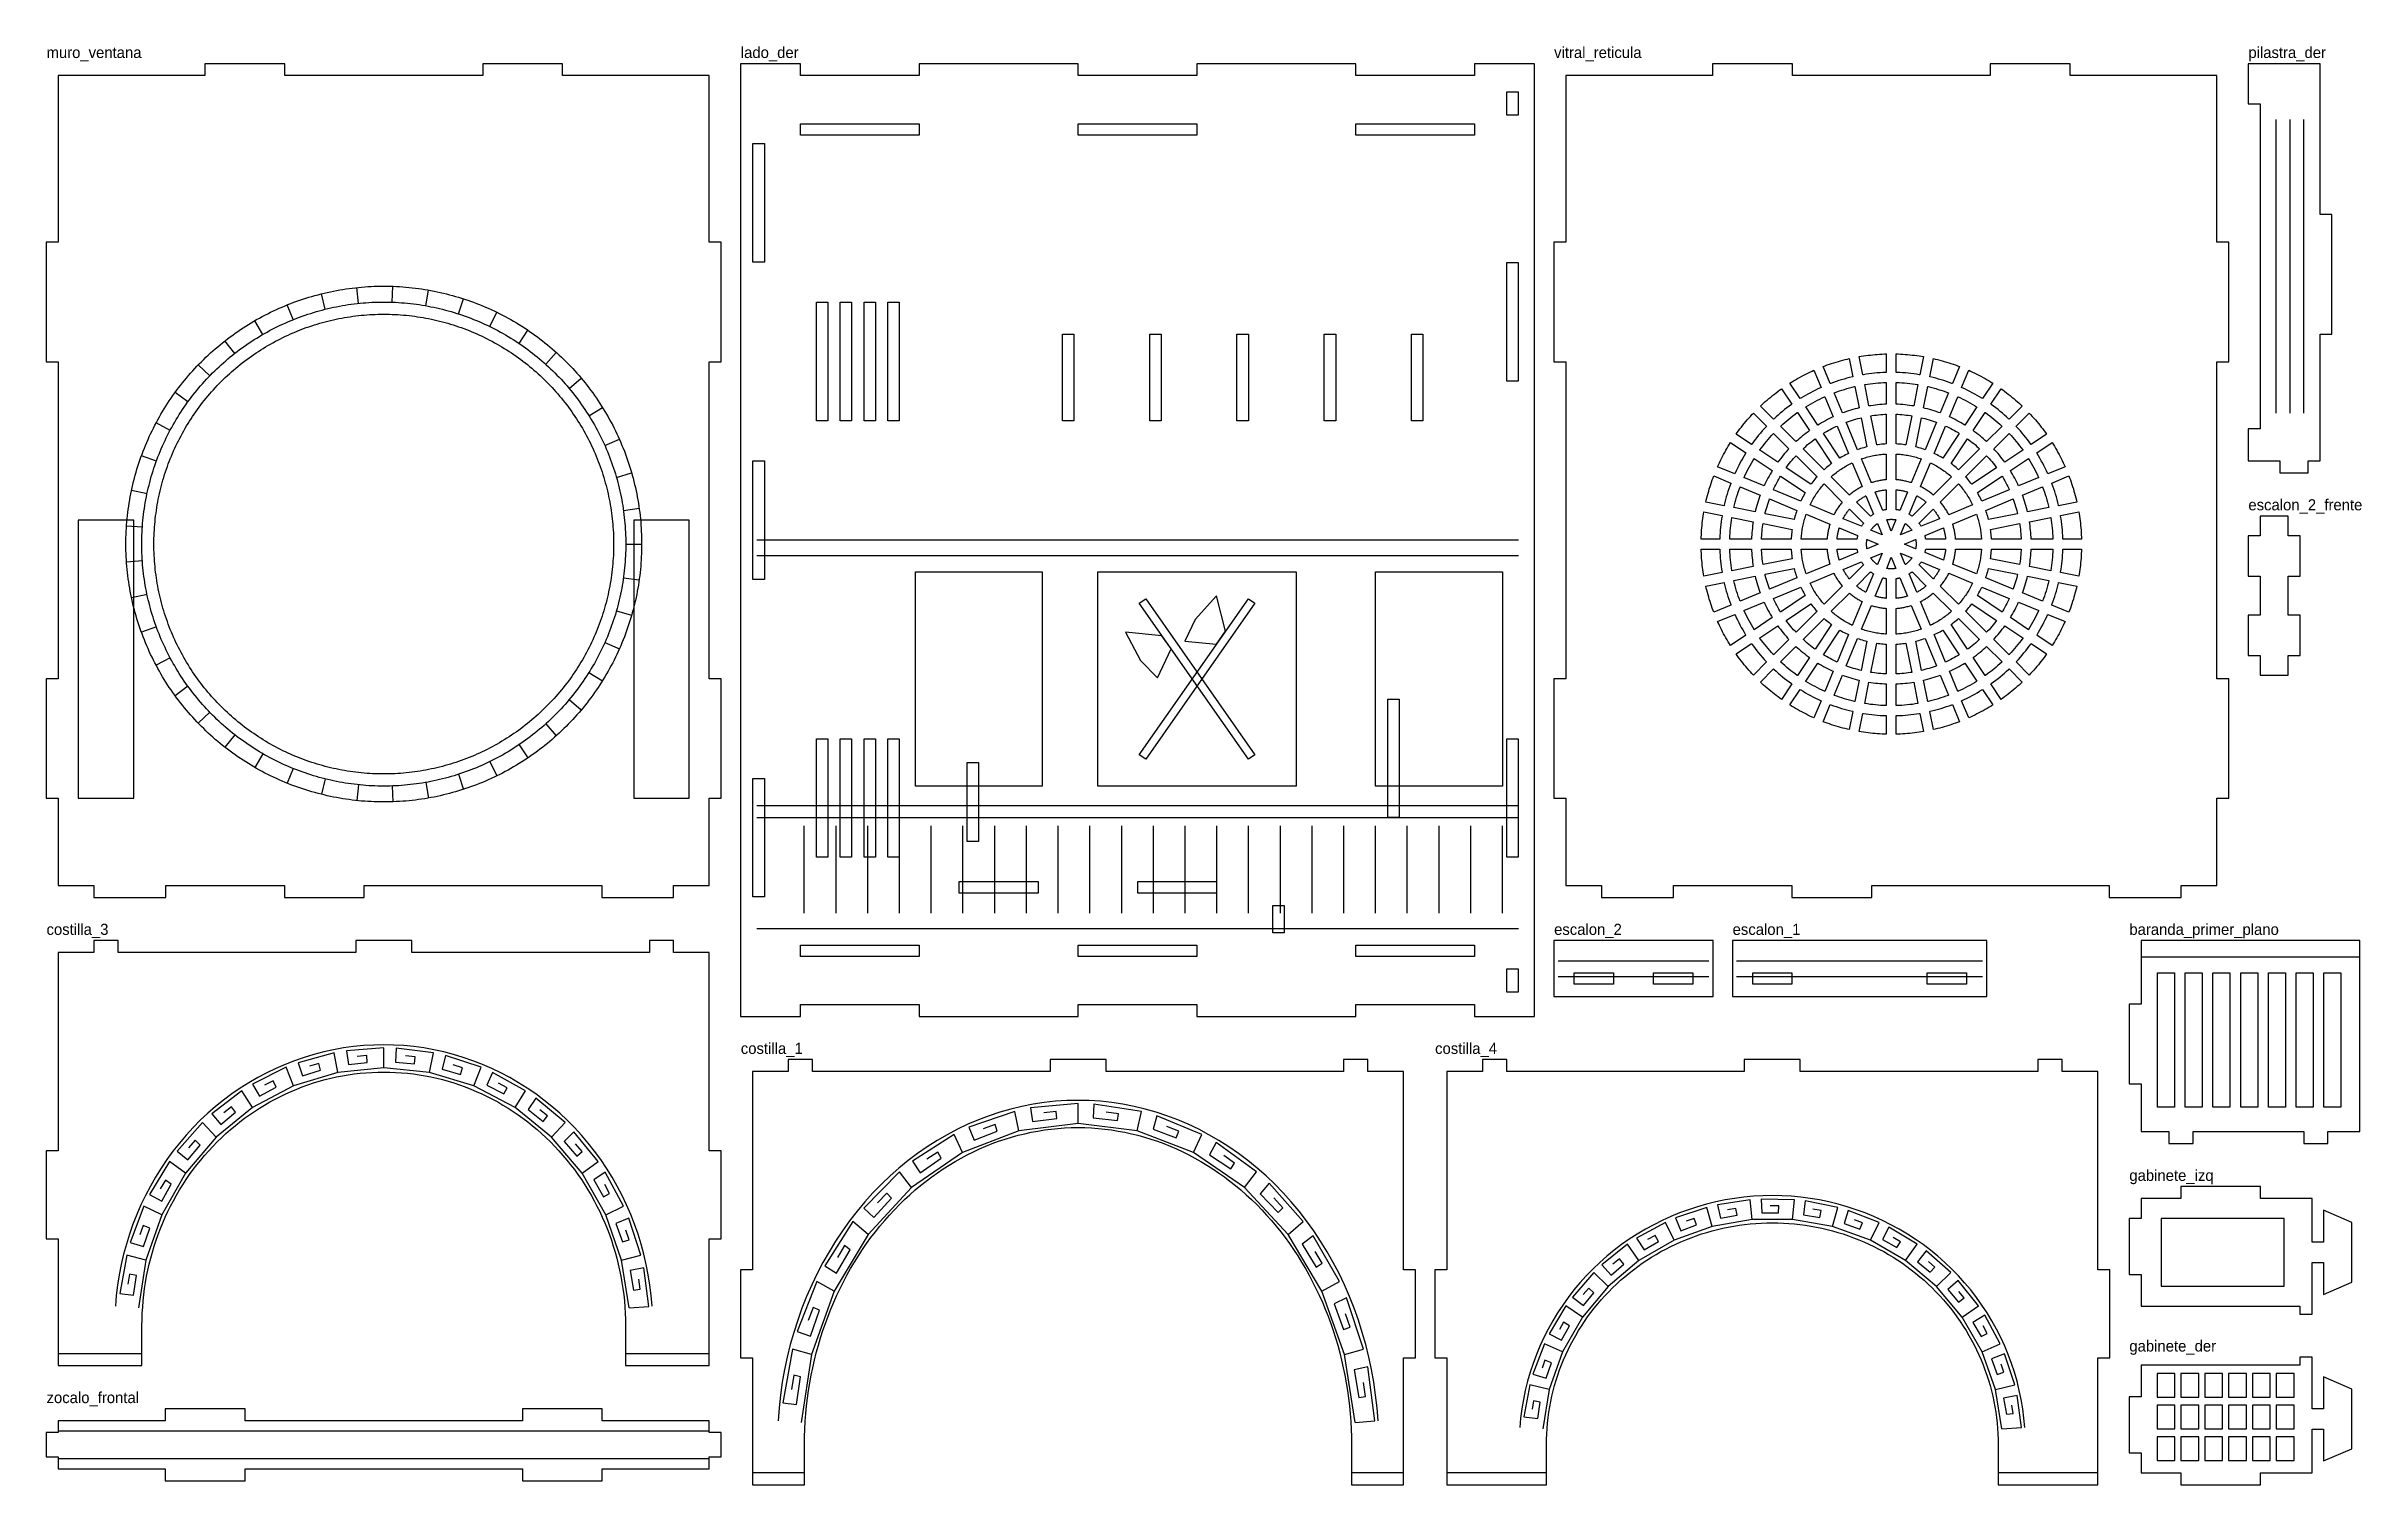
# Model space of a CAD drawing. Header units: millimetres. Extents: x 8 to 592, y 28 to 390.
import ezdxf

# ---------------------------------------------------------------- set-up
doc = ezdxf.new("R2010")
doc.units = ezdxf.units.MM
for name, color, linetype in [('CORTE', 1, 'Continuous'), ('ETIQUETAS', 3, 'Continuous'), ('GRABADO', 5, 'Continuous')]:
    doc.layers.add(name, color=color, linetype=linetype)

msp = doc.modelspace()

# ---------------------------------------------------------------- texts
at = {"layer": 'ETIQUETAS'}
for s, p in [('muro_ventana', (8, 387.5)), ('lado_der', (183, 387.5)), ('vitral_reticula', (388, 387.5)), ('pilastra_der', (563, 387.5)), ('escalon_2_frente', (563, 273.5)), ('costilla_3', (8, 166.5)), ('escalon_2', (388, 166.5)), ('escalon_1', (433, 166.5)), ('baranda_primer_plano', (533, 166.5)), ('costilla_1', (183, 136.5)), ('costilla_4', (358, 136.5)), ('gabinete_izq', (533, 104.5)), ('gabinete_der', (533, 61.5)), ('zocalo_frontal', (8, 48.5))]:
    msp.add_text(s, height=2.8, dxfattribs=at).set_placement(p)

# ---------------------------------------------------------------- linework, layer by layer
at = {"layer": 'CORTE'}
for points in [[(19.94, 175.94), (38.06, 175.94), (38.06, 178.94), (67.94, 178.94), (67.94, 175.94), (88.06, 175.94), (88.06, 178.94), (147.94, 178.94), (147.94, 175.94), (166.06, 175.94), (166.06, 178.94), (175.06, 178.94), (175.06, 200.94), (178.06, 200.94), (178.06, 231.06), (175.06, 231.06), (175.06, 310.94), (178.06, 310.94), (178.06, 341.06), (175.06, 341.06), (175.06, 383.06), (138.06, 383.06), (138.06, 386.06), (117.94, 386.06), (117.94, 383.06), (68.06, 383.06), (68.06, 386.06), (47.94, 386.06), (47.94, 383.06), (10.94, 383.06), (10.94, 341.06), (7.94, 341.06), (7.94, 310.94), (10.94, 310.94), (10.94, 231.06), (7.94, 231.06), (7.94, 200.94), (10.94, 200.94), (10.94, 178.94), (19.94, 178.94), (19.94, 175.94)], [(182.94, 386.06), (182.94, 145.94), (198.06, 145.94), (198.06, 148.94), (227.94, 148.94), (227.94, 145.94), (268.06, 145.94), (268.06, 148.94), (297.94, 148.94), (297.94, 145.94), (338.06, 145.94), (338.06, 148.94), (367.94, 148.94), (367.94, 145.94), (383.06, 145.94), (383.06, 386.06), (367.94, 386.06), (367.94, 383.06), (338.06, 383.06), (338.06, 386.06), (297.94, 386.06), (297.94, 383.06), (268.06, 383.06), (268.06, 386.06), (227.94, 386.06), (227.94, 383.06), (198.06, 383.06), (198.06, 386.06), (182.94, 386.06)], [(399.94, 175.94), (418.06, 175.94), (418.06, 178.94), (447.94, 178.94), (447.94, 175.94), (468.06, 175.94), (468.06, 178.94), (527.94, 178.94), (527.94, 175.94), (546.06, 175.94), (546.06, 178.94), (555.06, 178.94), (555.06, 200.94), (558.06, 200.94), (558.06, 231.06), (555.06, 231.06), (555.06, 310.94), (558.06, 310.94), (558.06, 341.06), (555.06, 341.06), (555.06, 383.06), (518.06, 383.06), (518.06, 386.06), (497.94, 386.06), (497.94, 383.06), (448.06, 383.06), (448.06, 386.06), (427.94, 386.06), (427.94, 383.06), (390.94, 383.06), (390.94, 341.06), (387.94, 341.06), (387.94, 310.94), (390.94, 310.94), (390.94, 231.06), (387.94, 231.06), (387.94, 200.94), (390.94, 200.94), (390.94, 178.94), (399.94, 178.94), (399.94, 175.94)], [(578.06, 282.94), (578.06, 285.94), (581.06, 285.94), (581.06, 317.94), (584.06, 317.94), (584.06, 348.06), (581.06, 348.06), (581.06, 386.06), (562.94, 386.06), (562.94, 375.94), (565.94, 375.94), (565.94, 294.06), (562.94, 294.06), (562.94, 285.94), (570.94, 285.94), (570.94, 282.94), (578.06, 282.94)], [(378.94, 373.06), (376.06, 373.06), (376.06, 378.94), (378.94, 378.94), (378.94, 373.06)], [(227.94, 368.06), (198.06, 368.06), (198.06, 370.94), (227.94, 370.94), (227.94, 368.06)], [(268.06, 368.06), (268.06, 370.94), (297.94, 370.94), (297.94, 368.06), (268.06, 368.06)], [(338.06, 368.06), (338.06, 370.94), (367.94, 370.94), (367.94, 368.06), (338.06, 368.06)], [(186.06, 336.06), (186.06, 365.94), (188.94, 365.94), (188.94, 336.06), (186.06, 336.06)], [(376.06, 306.06), (376.06, 335.94), (378.94, 335.94), (378.94, 306.06), (376.06, 306.06)], [(150.94, 265.71), (150.94, 265), (150.94, 264.29), (150.92, 263.58), (150.9, 262.87), (150.87, 262.16), (150.83, 261.45), (150.78, 260.74), (150.73, 260.03), (150.66, 259.32), (150.59, 258.61), (150.5, 257.91), (150.41, 257.2), (150.31, 256.5), (150.2, 255.8), (150.09, 255.09), (149.96, 254.39), (149.83, 253.7), (149.68, 253), (149.53, 252.31), (149.37, 251.61), (149.2, 250.92), (149.03, 250.23), (148.84, 249.55), (148.65, 248.86), (148.45, 248.18), (148.23, 247.5), (148.02, 246.83), (147.79, 246.15), (147.55, 245.48), (147.31, 244.81), (147.06, 244.15), (146.8, 243.49), (146.53, 242.83), (146.25, 242.17), (145.97, 241.52), (145.68, 240.87), (145.38, 240.23), (145.07, 239.59), (144.75, 238.95), (144.43, 238.32), (144.1, 237.69), (143.76, 237.06), (143.41, 236.44), (143.06, 235.82), (142.7, 235.21), (142.33, 234.61), (141.95, 234), (141.57, 233.4), (141.18, 232.81), (140.78, 232.22), (140.37, 231.64), (139.96, 231.06), (139.54, 230.49), (139.11, 229.92), (138.68, 229.35), (138.24, 228.8), (137.79, 228.24), (137.33, 227.7), (136.87, 227.16), (136.4, 226.62), (135.93, 226.09), (135.45, 225.57), (134.96, 225.05), (134.47, 224.54), (133.97, 224.03), (133.46, 223.53), (132.95, 223.04), (132.43, 222.55), (131.91, 222.07), (131.38, 221.6), (130.84, 221.13), (130.3, 220.67), (129.76, 220.21), (129.2, 219.76), (128.65, 219.32), (128.08, 218.89), (127.51, 218.46), (126.94, 218.04), (126.36, 217.63), (125.78, 217.22), (125.19, 216.82), (124.6, 216.43), (124, 216.05), (123.39, 215.67), (122.79, 215.3), (122.18, 214.94), (121.56, 214.59), (120.94, 214.24), (120.31, 213.9), (119.68, 213.57), (119.05, 213.25), (118.41, 212.93), (117.77, 212.62), (117.13, 212.32), (116.48, 212.03), (115.83, 211.75), (115.17, 211.47), (114.51, 211.2), (113.85, 210.94), (113.19, 210.69), (112.52, 210.45), (111.85, 210.21), (111.17, 209.98), (110.5, 209.77), (109.82, 209.55), (109.14, 209.35), (108.45, 209.16), (107.77, 208.97), (107.08, 208.8), (106.39, 208.63), (105.69, 208.47), (105, 208.32), (104.3, 208.17), (103.61, 208.04), (102.91, 207.91), (102.2, 207.8), (101.5, 207.69), (100.8, 207.59), (100.09, 207.5), (99.39, 207.41), (98.68, 207.34), (97.97, 207.27), (97.26, 207.22), (96.55, 207.17), (95.84, 207.13), (95.13, 207.1), (94.42, 207.08), (93.71, 207.06), (93, 207.06), (92.29, 207.06), (91.58, 207.08), (90.87, 207.1), (90.16, 207.13), (89.45, 207.17), (88.74, 207.22), (88.03, 207.27), (87.32, 207.34), (86.61, 207.41), (85.91, 207.5), (85.2, 207.59), (84.5, 207.69), (83.8, 207.8), (83.09, 207.91), (82.39, 208.04), (81.7, 208.17), (81, 208.32), (80.31, 208.47), (79.61, 208.63), (78.92, 208.8), (78.23, 208.97), (77.55, 209.16), (76.86, 209.35), (76.18, 209.55), (75.5, 209.77), (74.83, 209.98), (74.15, 210.21), (73.48, 210.45), (72.81, 210.69), (72.15, 210.94), (71.49, 211.2), (70.83, 211.47), (70.17, 211.75), (69.52, 212.03), (68.87, 212.32), (68.23, 212.62), (67.59, 212.93), (66.95, 213.25), (66.32, 213.57), (65.69, 213.9), (65.06, 214.24), (64.44, 214.59), (63.82, 214.94), (63.21, 215.3), (62.61, 215.67), (62, 216.05), (61.4, 216.43), (60.81, 216.82), (60.22, 217.22), (59.64, 217.63), (59.06, 218.04), (58.49, 218.46), (57.92, 218.89), (57.35, 219.32), (56.8, 219.76), (56.24, 220.21), (55.7, 220.67), (55.16, 221.13), (54.62, 221.6), (54.09, 222.07), (53.57, 222.55), (53.05, 223.04), (52.54, 223.53), (52.03, 224.03), (51.53, 224.54), (51.04, 225.05), (50.55, 225.57), (50.07, 226.09), (49.6, 226.62), (49.13, 227.16), (48.67, 227.7), (48.21, 228.24), (47.76, 228.8), (47.32, 229.35), (46.89, 229.92), (46.46, 230.49), (46.04, 231.06), (45.63, 231.64), (45.22, 232.22), (44.82, 232.81), (44.43, 233.4), (44.05, 234), (43.67, 234.61), (43.3, 235.21), (42.94, 235.82), (42.59, 236.44), (42.24, 237.06), (41.9, 237.69), (41.57, 238.32), (41.25, 238.95), (40.93, 239.59), (40.62, 240.23), (40.32, 240.87), (40.03, 241.52), (39.75, 242.17), (39.47, 242.83), (39.2, 243.49), (38.94, 244.15), (38.69, 244.81), (38.45, 245.48), (38.21, 246.15), (37.98, 246.83), (37.77, 247.5), (37.55, 248.18), (37.35, 248.86), (37.16, 249.55), (36.97, 250.23), (36.8, 250.92), (36.63, 251.61), (36.47, 252.31), (36.32, 253), (36.17, 253.7), (36.04, 254.39), (35.91, 255.09), (35.8, 255.8), (35.69, 256.5), (35.59, 257.2), (35.5, 257.91), (35.41, 258.61), (35.34, 259.32), (35.27, 260.03), (35.22, 260.74), (35.17, 261.45), (35.13, 262.16), (35.1, 262.87), (35.08, 263.58), (35.06, 264.29), (35.06, 265), (35.06, 265.71), (35.08, 266.42), (35.1, 267.13), (35.13, 267.84), (35.17, 268.55), (35.22, 269.26), (35.27, 269.97), (35.34, 270.68), (35.41, 271.39), (35.5, 272.09), (35.59, 272.8), (35.69, 273.5), (35.8, 274.2), (35.91, 274.91), (36.04, 275.61), (36.17, 276.3), (36.32, 277), (36.47, 277.69), (36.63, 278.39), (36.8, 279.08), (36.97, 279.77), (37.16, 280.45), (37.35, 281.14), (37.55, 281.82), (37.77, 282.5), (37.98, 283.17), (38.21, 283.85), (38.45, 284.52), (38.69, 285.19), (38.94, 285.85), (39.2, 286.51), (39.47, 287.17), (39.75, 287.83), (40.03, 288.48), (40.32, 289.13), (40.62, 289.77), (40.93, 290.41), (41.25, 291.05), (41.57, 291.68), (41.9, 292.31), (42.24, 292.94), (42.59, 293.56), (42.94, 294.18), (43.3, 294.79), (43.67, 295.39), (44.05, 296), (44.43, 296.6), (44.82, 297.19), (45.22, 297.78), (45.63, 298.36), (46.04, 298.94), (46.46, 299.51), (46.89, 300.08), (47.32, 300.65), (47.76, 301.2), (48.21, 301.76), (48.67, 302.3), (49.13, 302.84), (49.6, 303.38), (50.07, 303.91), (50.55, 304.43), (51.04, 304.95), (51.53, 305.46), (52.03, 305.97), (52.54, 306.47), (53.05, 306.96), (53.57, 307.45), (54.09, 307.93), (54.62, 308.4), (55.16, 308.87), (55.7, 309.33), (56.24, 309.79), (56.8, 310.24), (57.35, 310.68), (57.92, 311.11), (58.49, 311.54), (59.06, 311.96), (59.64, 312.37), (60.22, 312.78), (60.81, 313.18), (61.4, 313.57), (62, 313.95), (62.61, 314.33), (63.21, 314.7), (63.82, 315.06), (64.44, 315.41), (65.06, 315.76), (65.69, 316.1), (66.32, 316.43), (66.95, 316.75), (67.59, 317.07), (68.23, 317.38), (68.87, 317.68), (69.52, 317.97), (70.17, 318.25), (70.83, 318.53), (71.49, 318.8), (72.15, 319.06), (72.81, 319.31), (73.48, 319.55), (74.15, 319.79), (74.83, 320.02), (75.5, 320.23), (76.18, 320.45), (76.86, 320.65), (77.55, 320.84), (78.23, 321.03), (78.92, 321.2), (79.61, 321.37), (80.31, 321.53), (81, 321.68), (81.7, 321.83), (82.39, 321.96), (83.09, 322.09), (83.8, 322.2), (84.5, 322.31), (85.2, 322.41), (85.91, 322.5), (86.61, 322.59), (87.32, 322.66), (88.03, 322.73), (88.74, 322.78), (89.45, 322.83), (90.16, 322.87), (90.87, 322.9), (91.58, 322.92), (92.29, 322.94), (93, 322.94), (93.71, 322.94), (94.42, 322.92), (95.13, 322.9), (95.84, 322.87), (96.55, 322.83), (97.26, 322.78), (97.97, 322.73), (98.68, 322.66), (99.39, 322.59), (100.09, 322.5), (100.8, 322.41), (101.5, 322.31), (102.2, 322.2), (102.91, 322.09), (103.61, 321.96), (104.3, 321.83), (105, 321.68), (105.69, 321.53), (106.39, 321.37), (107.08, 321.2), (107.77, 321.03), (108.45, 320.84), (109.14, 320.65), (109.82, 320.45), (110.5, 320.23), (111.17, 320.02), (111.85, 319.79), (112.52, 319.55), (113.19, 319.31), (113.85, 319.06), (114.51, 318.8), (115.17, 318.53), (115.83, 318.25), (116.48, 317.97), (117.13, 317.68), (117.77, 317.38), (118.41, 317.07), (119.05, 316.75), (119.68, 316.43), (120.31, 316.1), (120.94, 315.76), (121.56, 315.41), (122.18, 315.06), (122.79, 314.7), (123.39, 314.33), (124, 313.95), (124.6, 313.57), (125.19, 313.18), (125.78, 312.78), (126.36, 312.37), (126.94, 311.96), (127.51, 311.54), (128.08, 311.11), (128.65, 310.68), (129.2, 310.24), (129.76, 309.79), (130.3, 309.33), (130.84, 308.87), (131.38, 308.4), (131.91, 307.93), (132.43, 307.45), (132.95, 306.96), (133.46, 306.47), (133.97, 305.97), (134.47, 305.46), (134.96, 304.95), (135.45, 304.43), (135.93, 303.91), (136.4, 303.38), (136.87, 302.84), (137.33, 302.3), (137.79, 301.76), (138.24, 301.2), (138.68, 300.65), (139.11, 300.08), (139.54, 299.51), (139.96, 298.94), (140.37, 298.36), (140.78, 297.78), (141.18, 297.19), (141.57, 296.6), (141.95, 296), (142.33, 295.39), (142.7, 294.79), (143.06, 294.18), (143.41, 293.56), (143.76, 292.94), (144.1, 292.31), (144.43, 291.68), (144.75, 291.05), (145.07, 290.41), (145.38, 289.77), (145.68, 289.13), (145.97, 288.48), (146.25, 287.83), (146.53, 287.17), (146.8, 286.51), (147.06, 285.85), (147.31, 285.19), (147.55, 284.52), (147.79, 283.85), (148.02, 283.17), (148.23, 282.5), (148.45, 281.82), (148.65, 281.14), (148.84, 280.45), (149.03, 279.77), (149.2, 279.08), (149.37, 278.39), (149.53, 277.69), (149.68, 277), (149.83, 276.3), (149.96, 275.61), (150.09, 274.91), (150.2, 274.2), (150.31, 273.5), (150.41, 272.8), (150.5, 272.09), (150.59, 271.39), (150.66, 270.68), (150.73, 269.97), (150.78, 269.26), (150.83, 268.55), (150.87, 267.84), (150.9, 267.13), (150.92, 266.42), (150.94, 265.71)], [(202.06, 296.06), (202.06, 325.94), (204.94, 325.94), (204.94, 296.06), (202.06, 296.06)], [(208.06, 296.06), (208.06, 325.94), (210.94, 325.94), (210.94, 296.06), (208.06, 296.06)], [(216.94, 296.06), (214.06, 296.06), (214.06, 325.94), (216.94, 325.94), (216.94, 296.06)], [(222.94, 296.06), (220.06, 296.06), (220.06, 325.94), (222.94, 325.94), (222.94, 296.06)], [(264.06, 296.06), (264.06, 317.94), (266.94, 317.94), (266.94, 296.06), (264.06, 296.06)], [(286.06, 296.06), (286.06, 317.94), (288.94, 317.94), (288.94, 296.06), (286.06, 296.06)], [(308.06, 296.06), (308.06, 317.94), (310.94, 317.94), (310.94, 296.06), (308.06, 296.06)], [(330.06, 296.06), (330.06, 317.94), (332.94, 317.94), (332.94, 296.06), (330.06, 296.06)], [(352.06, 296.06), (352.06, 317.94), (354.94, 317.94), (354.94, 296.06), (352.06, 296.06)], [(461.8, 306.79), (461.12, 306.6), (460.44, 306.4), (459.77, 306.19), (459.09, 305.96), (458.43, 305.73), (457.76, 305.49), (457.62, 305.43), (455.82, 309.76), (456.3, 309.94), (456.85, 310.14), (457.4, 310.33), (457.96, 310.52), (458.52, 310.7), (459.08, 310.88), (459.65, 311.04), (460.21, 311.2), (460.78, 311.36), (461.35, 311.5), (461.92, 311.64), (462.41, 311.76), (463.33, 307.16), (463.18, 307.13), (462.49, 306.96), (461.8, 306.79)], [(470.17, 308.17), (469.46, 308.12), (468.76, 308.05), (468.06, 307.98), (467.35, 307.89), (466.65, 307.79), (465.95, 307.68), (465.8, 307.66), (464.89, 312.25), (465.38, 312.33), (465.97, 312.42), (466.55, 312.5), (467.13, 312.58), (467.72, 312.65), (468.3, 312.71), (468.89, 312.76), (469.47, 312.81), (470.06, 312.85), (470.65, 312.88), (471.24, 312.91), (471.74, 312.92), (471.74, 308.24), (471.58, 308.24), (470.88, 308.21), (470.17, 308.17)], [(478.65, 307.89), (477.94, 307.98), (477.24, 308.05), (476.54, 308.12), (475.83, 308.17), (475.12, 308.21), (474.42, 308.24), (474.26, 308.24), (474.26, 312.92), (474.76, 312.91), (475.35, 312.88), (475.94, 312.85), (476.53, 312.81), (477.11, 312.76), (477.7, 312.71), (478.28, 312.65), (478.87, 312.58), (479.45, 312.5), (480.03, 312.42), (480.62, 312.33), (481.11, 312.25), (480.2, 307.66), (480.05, 307.68), (479.35, 307.79), (478.65, 307.89)], [(486.91, 305.96), (486.23, 306.19), (485.56, 306.4), (484.88, 306.6), (484.2, 306.79), (483.51, 306.96), (482.82, 307.13), (482.67, 307.16), (483.59, 311.76), (484.08, 311.64), (484.65, 311.5), (485.22, 311.36), (485.79, 311.2), (486.35, 311.04), (486.92, 310.88), (487.48, 310.7), (488.04, 310.52), (488.6, 310.33), (489.15, 310.14), (489.7, 309.94), (490.18, 309.76), (488.38, 305.43), (488.24, 305.49), (487.57, 305.73), (486.91, 305.96)], [(446.66, 299.32), (446.11, 298.88), (445.56, 298.44), (445.01, 297.99), (444.48, 297.52), (443.95, 297.05), (443.43, 296.57), (443.32, 296.47), (440, 299.78), (440.37, 300.12), (440.81, 300.52), (441.24, 300.91), (441.69, 301.3), (442.13, 301.68), (442.59, 302.06), (443.04, 302.43), (443.51, 302.79), (443.97, 303.15), (444.44, 303.51), (444.92, 303.85), (445.33, 304.15), (447.93, 300.25), (447.8, 300.16), (447.23, 299.75), (446.66, 299.32)], [(453.87, 303.8), (453.23, 303.48), (452.61, 303.15), (451.99, 302.81), (451.37, 302.46), (450.76, 302.11), (450.16, 301.74), (450.02, 301.65), (447.42, 305.55), (447.85, 305.81), (448.35, 306.12), (448.86, 306.42), (449.37, 306.71), (449.88, 307), (450.4, 307.28), (450.92, 307.55), (451.45, 307.82), (451.97, 308.08), (452.5, 308.34), (453.04, 308.59), (453.5, 308.79), (455.29, 304.47), (455.15, 304.4), (454.5, 304.11), (453.87, 303.8)], [(463.87, 299.06), (463.32, 298.9), (462.76, 298.74), (462.21, 298.57), (461.67, 298.39), (461.12, 298.2), (460.68, 298.04), (458.58, 303.1), (458.65, 303.13), (459.28, 303.36), (459.9, 303.58), (460.54, 303.79), (461.17, 303.99), (461.81, 304.17), (462.46, 304.35), (463.1, 304.52), (463.75, 304.68), (463.82, 304.69), (464.89, 299.31), (464.43, 299.2), (463.87, 299.06)], [(470.69, 300.18), (470.12, 300.14), (469.54, 300.09), (468.97, 300.03), (468.4, 299.96), (467.83, 299.88), (467.36, 299.81), (466.29, 305.18), (466.36, 305.2), (467.02, 305.3), (467.68, 305.39), (468.34, 305.47), (469.01, 305.54), (469.67, 305.6), (470.34, 305.65), (471, 305.69), (471.67, 305.72), (471.74, 305.72), (471.74, 300.24), (471.27, 300.22), (470.69, 300.18)], [(475, 305.69), (475.66, 305.65), (476.33, 305.6), (476.99, 305.54), (477.66, 305.47), (478.32, 305.39), (478.98, 305.3), (479.64, 305.2), (479.71, 305.18), (478.64, 299.81), (478.17, 299.88), (477.6, 299.96), (477.03, 300.03), (476.46, 300.09), (475.88, 300.14), (475.31, 300.18), (474.73, 300.22), (474.26, 300.24), (474.26, 305.72), (474.33, 305.72), (475, 305.69)], [(482.9, 304.52), (483.54, 304.35), (484.19, 304.17), (484.83, 303.99), (485.46, 303.79), (486.1, 303.58), (486.72, 303.36), (487.35, 303.13), (487.42, 303.1), (485.32, 298.04), (484.88, 298.2), (484.33, 298.39), (483.79, 298.57), (483.24, 298.74), (482.68, 298.9), (482.13, 299.06), (481.57, 299.2), (481.11, 299.31), (482.18, 304.69), (482.25, 304.68), (482.9, 304.52)], [(494.63, 302.46), (494.01, 302.81), (493.39, 303.15), (492.77, 303.48), (492.13, 303.8), (491.5, 304.11), (490.85, 304.4), (490.71, 304.47), (492.5, 308.79), (492.96, 308.59), (493.5, 308.34), (494.03, 308.08), (494.55, 307.82), (495.08, 307.55), (495.6, 307.28), (496.12, 307), (496.63, 306.71), (497.14, 306.42), (497.65, 306.12), (498.15, 305.81), (498.58, 305.55), (495.98, 301.65), (495.84, 301.74), (495.24, 302.11), (494.63, 302.46)], [(501.52, 297.52), (500.99, 297.99), (500.44, 298.44), (499.89, 298.88), (499.34, 299.32), (498.77, 299.75), (498.2, 300.16), (498.07, 300.25), (500.67, 304.15), (501.08, 303.85), (501.56, 303.51), (502.03, 303.15), (502.49, 302.79), (502.96, 302.43), (503.41, 302.06), (503.87, 301.68), (504.31, 301.3), (504.76, 300.91), (505.19, 300.52), (505.63, 300.12), (506, 299.78), (502.68, 296.47), (502.57, 296.57), (502.05, 297.05), (501.52, 297.52)], [(441.43, 294.57), (440.95, 294.05), (440.48, 293.52), (440.01, 292.99), (439.56, 292.44), (439.12, 291.89), (438.68, 291.34), (438.25, 290.77), (437.84, 290.2), (437.75, 290.07), (433.85, 292.67), (434.15, 293.08), (434.49, 293.56), (434.85, 294.03), (435.21, 294.49), (435.57, 294.96), (435.94, 295.41), (436.32, 295.87), (436.7, 296.31), (437.09, 296.76), (437.48, 297.19), (437.88, 297.63), (438.22, 298), (441.53, 294.68), (441.43, 294.57)], [(451.54, 292.97), (451.08, 292.62), (450.63, 292.26), (450.19, 291.89), (449.75, 291.51), (449.32, 291.13), (448.97, 290.81), (445.1, 294.68), (445.15, 294.73), (445.64, 295.19), (446.14, 295.63), (446.64, 296.07), (447.15, 296.49), (447.67, 296.91), (448.2, 297.32), (448.73, 297.72), (449.27, 298.12), (449.33, 298.16), (452.38, 293.6), (452, 293.32), (451.54, 292.97)], [(457.4, 296.62), (456.89, 296.36), (456.38, 296.1), (455.87, 295.82), (455.37, 295.54), (454.87, 295.24), (454.47, 295), (451.42, 299.56), (451.49, 299.6), (452.06, 299.94), (452.63, 300.28), (453.21, 300.61), (453.8, 300.93), (454.39, 301.24), (454.98, 301.54), (455.58, 301.83), (456.19, 302.11), (456.25, 302.14), (458.35, 297.07), (457.92, 296.87), (457.4, 296.62)], [(469.31, 289.99), (467.85, 297.33), (468.2, 297.39), (468.73, 297.46), (469.26, 297.53), (469.79, 297.58), (470.32, 297.63), (470.86, 297.67), (471.39, 297.7), (471.74, 297.71), (471.74, 290.23), (471.35, 290.21), (470.94, 290.18), (470.52, 290.14), (470.11, 290.09), (469.7, 290.04), (469.31, 289.99)], [(474.26, 290.23), (474.26, 297.71), (474.61, 297.7), (475.14, 297.67), (475.68, 297.63), (476.21, 297.58), (476.74, 297.53), (477.27, 297.46), (477.8, 297.39), (478.15, 297.33), (476.69, 289.99), (476.3, 290.04), (475.89, 290.09), (475.48, 290.14), (475.06, 290.18), (474.65, 290.21), (474.26, 290.23)], [(490.42, 301.83), (491.02, 301.54), (491.61, 301.24), (492.2, 300.93), (492.79, 300.61), (493.37, 300.28), (493.94, 299.94), (494.51, 299.6), (494.58, 299.56), (491.53, 295), (491.13, 295.24), (490.63, 295.54), (490.13, 295.82), (489.62, 296.1), (489.11, 296.36), (488.6, 296.62), (488.08, 296.87), (487.65, 297.07), (489.75, 302.14), (489.81, 302.11), (490.42, 301.83)], [(497.27, 297.72), (497.8, 297.32), (498.33, 296.91), (498.85, 296.49), (499.36, 296.07), (499.86, 295.63), (500.36, 295.19), (500.85, 294.73), (500.9, 294.68), (497.03, 290.81), (496.68, 291.13), (496.25, 291.51), (495.81, 291.89), (495.37, 292.26), (494.92, 292.62), (494.46, 292.97), (494, 293.32), (493.62, 293.6), (496.67, 298.16), (496.73, 298.12), (497.27, 297.72)], [(508.16, 290.2), (507.75, 290.77), (507.32, 291.34), (506.88, 291.89), (506.44, 292.44), (505.99, 292.99), (505.52, 293.52), (505.05, 294.05), (504.57, 294.57), (504.47, 294.68), (507.78, 298), (508.12, 297.63), (508.52, 297.19), (508.91, 296.76), (509.3, 296.31), (509.68, 295.87), (510.06, 295.41), (510.43, 294.96), (510.79, 294.49), (511.15, 294.03), (511.51, 293.56), (511.85, 293.08), (512.15, 292.67), (508.25, 290.07), (508.16, 290.2)], [(446.49, 288.25), (446.11, 287.81), (445.74, 287.37), (445.38, 286.92), (445.03, 286.46), (444.68, 286), (444.4, 285.62), (439.84, 288.67), (439.88, 288.73), (440.28, 289.27), (440.68, 289.8), (441.09, 290.33), (441.51, 290.85), (441.93, 291.36), (442.37, 291.86), (442.81, 292.36), (443.27, 292.85), (443.32, 292.9), (447.19, 289.03), (446.87, 288.68), (446.49, 288.25)], [(460.03, 286.68), (455.87, 292.9), (456.17, 293.08), (456.63, 293.35), (457.1, 293.62), (457.57, 293.87), (458.04, 294.12), (458.52, 294.36), (459, 294.6), (459.32, 294.74), (462.18, 287.83), (461.83, 287.66), (461.46, 287.47), (461.09, 287.28), (460.73, 287.08), (460.37, 286.88), (460.03, 286.68)], [(464.51, 288.79), (461.64, 295.71), (461.97, 295.83), (462.48, 296), (462.98, 296.17), (463.5, 296.33), (464.01, 296.48), (464.53, 296.62), (465.04, 296.76), (465.38, 296.84), (466.84, 289.5), (466.46, 289.4), (466.06, 289.29), (465.67, 289.17), (465.27, 289.05), (464.88, 288.92), (464.51, 288.79)], [(479.16, 289.5), (480.62, 296.84), (480.96, 296.76), (481.47, 296.62), (481.99, 296.48), (482.5, 296.33), (483.02, 296.17), (483.52, 296), (484.03, 295.83), (484.36, 295.71), (481.49, 288.79), (481.12, 288.92), (480.73, 289.05), (480.33, 289.17), (479.94, 289.29), (479.54, 289.4), (479.16, 289.5)], [(483.82, 287.83), (486.68, 294.74), (487, 294.6), (487.48, 294.36), (487.96, 294.12), (488.43, 293.87), (488.9, 293.62), (489.37, 293.35), (489.83, 293.08), (490.13, 292.9), (485.97, 286.68), (485.63, 286.88), (485.27, 287.08), (484.91, 287.28), (484.54, 287.47), (484.17, 287.66), (483.82, 287.83)], [(503.19, 292.36), (503.63, 291.86), (504.07, 291.36), (504.49, 290.85), (504.91, 290.33), (505.32, 289.8), (505.72, 289.27), (506.12, 288.73), (506.16, 288.67), (501.6, 285.62), (501.32, 286), (500.97, 286.46), (500.62, 286.92), (500.26, 287.37), (499.89, 287.81), (499.51, 288.25), (499.13, 288.68), (498.81, 289.03), (502.68, 292.9), (502.73, 292.85), (503.19, 292.36)], [(436.26, 287.84), (435.89, 287.24), (435.54, 286.63), (435.19, 286.01), (434.85, 285.39), (434.52, 284.77), (434.2, 284.13), (433.89, 283.5), (433.6, 282.85), (433.53, 282.71), (429.21, 284.5), (429.41, 284.96), (429.66, 285.5), (429.92, 286.03), (430.18, 286.55), (430.45, 287.08), (430.72, 287.6), (431, 288.12), (431.29, 288.63), (431.58, 289.14), (431.88, 289.65), (432.19, 290.15), (432.45, 290.58), (436.35, 287.98), (436.26, 287.84)], [(442.46, 282.63), (442.18, 282.13), (441.9, 281.62), (441.64, 281.11), (441.38, 280.6), (441.13, 280.08), (440.93, 279.65), (435.86, 281.75), (435.89, 281.81), (436.17, 282.42), (436.46, 283.02), (436.76, 283.61), (437.07, 284.2), (437.39, 284.79), (437.72, 285.37), (438.06, 285.94), (438.4, 286.51), (438.44, 286.58), (443, 283.53), (442.76, 283.13), (442.46, 282.63)], [(452.72, 280.06), (446.5, 284.22), (446.7, 284.5), (447.03, 284.93), (447.36, 285.35), (447.69, 285.77), (448.03, 286.18), (448.38, 286.59), (448.74, 286.99), (448.98, 287.24), (454.27, 281.95), (454.01, 281.66), (453.74, 281.34), (453.47, 281.02), (453.21, 280.7), (452.96, 280.38), (452.72, 280.06)], [(456.05, 283.73), (450.76, 289.02), (451.01, 289.26), (451.41, 289.62), (451.82, 289.97), (452.23, 290.31), (452.65, 290.64), (453.07, 290.97), (453.5, 291.3), (453.78, 291.5), (457.94, 285.28), (457.62, 285.04), (457.3, 284.79), (456.98, 284.53), (456.66, 284.26), (456.34, 283.99), (456.05, 283.73)], [(469.3, 287.44), (469.66, 287.49), (470.03, 287.55), (470.4, 287.59), (470.77, 287.63), (471.14, 287.66), (471.51, 287.69), (471.74, 287.7), (471.74, 281.21), (471.67, 281.21), (471.41, 281.18), (471.14, 281.15), (470.88, 281.12), (470.61, 281.08), (470.35, 281.04), (470.09, 281), (469.83, 280.95), (469.57, 280.89), (469.31, 280.84), (469.05, 280.77), (468.79, 280.71), (468.54, 280.63), (468.28, 280.56), (468.03, 280.48), (467.96, 280.46), (465.48, 286.46), (465.69, 286.53), (466.04, 286.65), (466.4, 286.76), (466.76, 286.87), (467.11, 286.97), (467.47, 287.06), (467.84, 287.15), (468.2, 287.23), (468.56, 287.3), (468.93, 287.37), (469.3, 287.44)], [(478.53, 287.06), (478.89, 286.97), (479.24, 286.87), (479.6, 286.76), (479.96, 286.65), (480.31, 286.53), (480.52, 286.46), (478.04, 280.46), (477.97, 280.48), (477.72, 280.56), (477.46, 280.63), (477.21, 280.71), (476.95, 280.77), (476.69, 280.84), (476.43, 280.89), (476.17, 280.95), (475.91, 281), (475.65, 281.04), (475.39, 281.08), (475.12, 281.12), (474.86, 281.15), (474.59, 281.18), (474.33, 281.21), (474.26, 281.21), (474.26, 287.7), (474.49, 287.69), (474.86, 287.66), (475.23, 287.63), (475.6, 287.59), (475.97, 287.55), (476.34, 287.49), (476.7, 287.44), (477.07, 287.37), (477.44, 287.3), (477.8, 287.23), (478.16, 287.15), (478.53, 287.06)], [(488.06, 285.28), (492.22, 291.5), (492.5, 291.3), (492.93, 290.97), (493.35, 290.64), (493.77, 290.31), (494.18, 289.97), (494.59, 289.62), (494.99, 289.26), (495.24, 289.02), (489.95, 283.73), (489.66, 283.99), (489.34, 284.26), (489.02, 284.53), (488.7, 284.79), (488.38, 285.04), (488.06, 285.28)], [(491.73, 281.95), (497.02, 287.24), (497.26, 286.99), (497.62, 286.59), (497.97, 286.18), (498.31, 285.77), (498.64, 285.35), (498.97, 284.93), (499.3, 284.5), (499.5, 284.22), (493.28, 280.06), (493.04, 280.38), (492.79, 280.7), (492.53, 281.02), (492.26, 281.34), (491.99, 281.66), (491.73, 281.95)], [(507.94, 285.94), (508.28, 285.37), (508.61, 284.79), (508.93, 284.2), (509.24, 283.61), (509.54, 283.02), (509.83, 282.42), (510.11, 281.81), (510.14, 281.75), (505.07, 279.65), (504.87, 280.08), (504.62, 280.6), (504.36, 281.11), (504.1, 281.62), (503.82, 282.13), (503.54, 282.63), (503.24, 283.13), (503, 283.53), (507.56, 286.58), (507.6, 286.51), (507.94, 285.94)], [(512.4, 282.85), (512.11, 283.5), (511.8, 284.13), (511.48, 284.77), (511.15, 285.39), (510.81, 286.01), (510.46, 286.63), (510.11, 287.24), (509.74, 287.84), (509.65, 287.98), (513.55, 290.58), (513.81, 290.15), (514.12, 289.65), (514.42, 289.14), (514.71, 288.63), (515, 288.12), (515.28, 287.6), (515.55, 287.08), (515.82, 286.55), (516.08, 286.03), (516.34, 285.5), (516.59, 284.96), (516.79, 284.5), (512.47, 282.71), (512.4, 282.85)], [(186.06, 256.06), (186.06, 285.94), (188.94, 285.94), (188.94, 256.06), (186.06, 256.06)], [(432.51, 280.24), (432.27, 279.57), (432.04, 278.91), (431.81, 278.23), (431.6, 277.56), (431.4, 276.88), (431.21, 276.2), (431.04, 275.51), (430.87, 274.82), (430.84, 274.67), (426.24, 275.59), (426.36, 276.08), (426.5, 276.65), (426.64, 277.22), (426.8, 277.79), (426.96, 278.35), (427.12, 278.92), (427.3, 279.48), (427.48, 280.04), (427.67, 280.6), (427.86, 281.15), (428.06, 281.7), (428.24, 282.18), (432.57, 280.38), (432.51, 280.24)], [(450.17, 275.82), (443.26, 278.68), (443.4, 279), (443.64, 279.48), (443.88, 279.96), (444.13, 280.43), (444.38, 280.9), (444.65, 281.37), (444.92, 281.83), (445.1, 282.13), (451.32, 277.97), (451.12, 277.63), (450.92, 277.27), (450.72, 276.91), (450.53, 276.54), (450.34, 276.17), (450.17, 275.82)], [(454.74, 278.55), (454.96, 278.84), (455.19, 279.14), (455.42, 279.43), (455.66, 279.71), (455.9, 279.99), (456.05, 280.16), (460.65, 275.57), (460.6, 275.52), (460.43, 275.32), (460.26, 275.11), (460.1, 274.9), (459.94, 274.69), (459.78, 274.47), (459.63, 274.25), (459.48, 274.03), (459.33, 273.81), (459.19, 273.59), (459.05, 273.36), (458.92, 273.13), (458.79, 272.9), (458.66, 272.66), (458.54, 272.43), (458.51, 272.37), (452.51, 274.85), (452.61, 275.06), (452.77, 275.39), (452.95, 275.72), (453.12, 276.05), (453.31, 276.37), (453.5, 276.69), (453.69, 277.01), (453.89, 277.32), (454.09, 277.63), (454.3, 277.94), (454.52, 278.25), (454.74, 278.55)], [(461.31, 284.5), (461.63, 284.69), (461.95, 284.88), (462.28, 285.05), (462.61, 285.23), (462.94, 285.39), (463.15, 285.49), (465.63, 279.49), (465.57, 279.46), (465.34, 279.34), (465.1, 279.21), (464.87, 279.08), (464.64, 278.95), (464.41, 278.81), (464.19, 278.67), (463.97, 278.52), (463.75, 278.37), (463.53, 278.22), (463.31, 278.06), (463.1, 277.9), (462.89, 277.74), (462.68, 277.57), (462.48, 277.4), (462.43, 277.35), (457.84, 281.95), (458.01, 282.1), (458.29, 282.34), (458.57, 282.58), (458.86, 282.81), (459.16, 283.04), (459.45, 283.26), (459.75, 283.48), (460.06, 283.7), (460.37, 283.91), (460.68, 284.11), (460.99, 284.31), (461.31, 284.5)], [(486.55, 283.26), (486.84, 283.04), (487.14, 282.81), (487.43, 282.58), (487.71, 282.34), (487.99, 282.1), (488.16, 281.95), (483.57, 277.35), (483.52, 277.4), (483.32, 277.57), (483.11, 277.74), (482.9, 277.9), (482.69, 278.06), (482.47, 278.22), (482.25, 278.37), (482.03, 278.52), (481.81, 278.67), (481.59, 278.81), (481.36, 278.95), (481.13, 279.08), (480.9, 279.21), (480.66, 279.34), (480.43, 279.46), (480.37, 279.49), (482.85, 285.49), (483.06, 285.39), (483.39, 285.23), (483.72, 285.05), (484.05, 284.88), (484.37, 284.69), (484.69, 284.5), (485.01, 284.31), (485.32, 284.11), (485.63, 283.91), (485.94, 283.7), (486.25, 283.48), (486.55, 283.26)], [(492.5, 276.69), (492.69, 276.37), (492.88, 276.05), (493.05, 275.72), (493.23, 275.39), (493.39, 275.06), (493.49, 274.85), (487.49, 272.37), (487.46, 272.43), (487.34, 272.66), (487.21, 272.9), (487.08, 273.13), (486.95, 273.36), (486.81, 273.59), (486.67, 273.81), (486.52, 274.03), (486.37, 274.25), (486.22, 274.47), (486.06, 274.69), (485.9, 274.9), (485.74, 275.11), (485.57, 275.32), (485.4, 275.52), (485.35, 275.57), (489.95, 280.16), (490.1, 279.99), (490.34, 279.71), (490.58, 279.43), (490.81, 279.14), (491.04, 278.84), (491.26, 278.55), (491.48, 278.25), (491.7, 277.94), (491.91, 277.63), (492.11, 277.32), (492.31, 277.01), (492.5, 276.69)], [(494.68, 277.97), (500.9, 282.13), (501.08, 281.83), (501.35, 281.37), (501.62, 280.9), (501.87, 280.43), (502.12, 279.96), (502.36, 279.48), (502.6, 279), (502.74, 278.68), (495.83, 275.82), (495.66, 276.17), (495.47, 276.54), (495.28, 276.91), (495.08, 277.27), (494.88, 277.63), (494.68, 277.97)], [(515.13, 274.82), (514.96, 275.51), (514.79, 276.2), (514.6, 276.88), (514.4, 277.56), (514.19, 278.23), (513.96, 278.91), (513.73, 279.57), (513.49, 280.24), (513.43, 280.38), (517.76, 282.18), (517.94, 281.7), (518.14, 281.15), (518.33, 280.6), (518.52, 280.04), (518.7, 279.48), (518.88, 278.92), (519.04, 278.35), (519.2, 277.79), (519.36, 277.22), (519.5, 276.65), (519.64, 276.08), (519.76, 275.59), (515.16, 274.67), (515.13, 274.82)], [(439.61, 276.33), (439.43, 275.79), (439.26, 275.24), (439.1, 274.68), (438.94, 274.13), (438.8, 273.57), (438.69, 273.11), (433.31, 274.18), (433.32, 274.25), (433.48, 274.9), (433.65, 275.54), (433.83, 276.19), (434.01, 276.83), (434.21, 277.46), (434.42, 278.1), (434.64, 278.72), (434.87, 279.35), (434.9, 279.42), (439.96, 277.32), (439.8, 276.88), (439.61, 276.33)], [(448.5, 271.16), (441.16, 272.62), (441.24, 272.96), (441.38, 273.47), (441.52, 273.99), (441.67, 274.5), (441.83, 275.02), (442, 275.52), (442.17, 276.03), (442.29, 276.36), (449.21, 273.49), (449.08, 273.12), (448.95, 272.73), (448.83, 272.33), (448.71, 271.94), (448.6, 271.54), (448.5, 271.16)], [(464.82, 276.04), (465, 276.17), (465.18, 276.3), (465.37, 276.42), (465.55, 276.55), (465.74, 276.67), (465.94, 276.79), (466.13, 276.9), (466.33, 277.01), (466.52, 277.12), (466.6, 277.16), (468.52, 272.53), (468.5, 272.51), (468.37, 272.44), (468.25, 272.36), (468.13, 272.28), (468.01, 272.2), (467.9, 272.12), (467.78, 272.04), (467.76, 272.02), (464.22, 275.57), (464.28, 275.62), (464.46, 275.76), (464.64, 275.9), (464.82, 276.04)], [(469.44, 278.27), (469.66, 278.33), (469.88, 278.38), (470.1, 278.43), (470.32, 278.48), (470.54, 278.52), (470.76, 278.56), (470.98, 278.59), (471.21, 278.62), (471.43, 278.65), (471.65, 278.67), (471.74, 278.68), (471.74, 273.67), (471.71, 273.67), (471.57, 273.64), (471.43, 273.62), (471.29, 273.59), (471.15, 273.56), (471.01, 273.53), (470.87, 273.5), (470.85, 273.49), (468.93, 278.12), (469.01, 278.15), (469.23, 278.21), (469.44, 278.27)], [(474.79, 278.62), (475.02, 278.59), (475.24, 278.56), (475.46, 278.52), (475.68, 278.48), (475.9, 278.43), (476.12, 278.38), (476.34, 278.33), (476.56, 278.27), (476.77, 278.21), (476.99, 278.15), (477.07, 278.12), (475.15, 273.49), (475.13, 273.5), (474.99, 273.53), (474.85, 273.56), (474.71, 273.59), (474.57, 273.62), (474.43, 273.64), (474.29, 273.67), (474.26, 273.67), (474.26, 278.68), (474.35, 278.67), (474.57, 278.65), (474.79, 278.62)], [(479.87, 276.9), (480.06, 276.79), (480.26, 276.67), (480.45, 276.55), (480.63, 276.42), (480.82, 276.3), (481, 276.17), (481.18, 276.04), (481.36, 275.9), (481.54, 275.76), (481.72, 275.62), (481.78, 275.57), (478.24, 272.02), (478.22, 272.04), (478.1, 272.12), (477.99, 272.2), (477.87, 272.28), (477.75, 272.36), (477.63, 272.44), (477.5, 272.51), (477.48, 272.53), (479.4, 277.16), (479.48, 277.12), (479.67, 277.01), (479.87, 276.9)], [(496.79, 273.49), (503.71, 276.36), (503.83, 276.03), (504, 275.52), (504.17, 275.02), (504.33, 274.5), (504.48, 273.99), (504.62, 273.47), (504.76, 272.96), (504.84, 272.62), (497.5, 271.16), (497.4, 271.54), (497.29, 271.94), (497.17, 272.33), (497.05, 272.73), (496.92, 273.12), (496.79, 273.49)], [(511.36, 278.72), (511.58, 278.1), (511.79, 277.46), (511.99, 276.83), (512.17, 276.19), (512.35, 275.54), (512.52, 274.9), (512.68, 274.25), (512.69, 274.18), (507.31, 273.11), (507.2, 273.57), (507.06, 274.13), (506.9, 274.68), (506.74, 275.24), (506.57, 275.79), (506.39, 276.33), (506.2, 276.88), (506.04, 277.32), (511.1, 279.42), (511.13, 279.35), (511.36, 278.72)], [(430.32, 272.05), (430.21, 271.35), (430.11, 270.65), (430.02, 269.94), (429.95, 269.24), (429.88, 268.54), (429.83, 267.83), (429.79, 267.12), (429.76, 266.42), (429.76, 266.26), (425.08, 266.26), (425.09, 266.76), (425.12, 267.35), (425.15, 267.94), (425.19, 268.53), (425.24, 269.11), (425.29, 269.7), (425.35, 270.28), (425.42, 270.87), (425.5, 271.45), (425.58, 272.03), (425.67, 272.62), (425.75, 273.11), (430.34, 272.2), (430.32, 272.05)], [(438.04, 269.6), (437.97, 269.03), (437.91, 268.46), (437.86, 267.88), (437.82, 267.31), (437.78, 266.73), (437.76, 266.26), (432.28, 266.26), (432.28, 266.33), (432.31, 267), (432.35, 267.66), (432.4, 268.33), (432.46, 268.99), (432.53, 269.66), (432.61, 270.32), (432.7, 270.98), (432.8, 271.64), (432.82, 271.71), (438.19, 270.64), (438.12, 270.17), (438.04, 269.6)], [(447.77, 266.26), (440.29, 266.26), (440.3, 266.61), (440.33, 267.14), (440.37, 267.68), (440.42, 268.21), (440.47, 268.74), (440.54, 269.27), (440.61, 269.8), (440.67, 270.15), (448.01, 268.69), (447.96, 268.3), (447.91, 267.89), (447.86, 267.48), (447.82, 267.06), (447.79, 266.65), (447.77, 266.26)], [(450.94, 270.53), (451.03, 270.89), (451.13, 271.24), (451.24, 271.6), (451.35, 271.96), (451.47, 272.31), (451.54, 272.52), (457.54, 270.04), (457.52, 269.97), (457.44, 269.72), (457.37, 269.46), (457.29, 269.21), (457.23, 268.95), (457.16, 268.69), (457.11, 268.43), (457.05, 268.17), (457, 267.91), (456.96, 267.65), (456.92, 267.39), (456.88, 267.12), (456.85, 266.86), (456.82, 266.59), (456.79, 266.33), (456.79, 266.26), (450.3, 266.26), (450.31, 266.49), (450.34, 266.86), (450.37, 267.23), (450.41, 267.6), (450.45, 267.97), (450.51, 268.34), (450.56, 268.7), (450.63, 269.07), (450.7, 269.44), (450.77, 269.8), (450.85, 270.16), (450.94, 270.53)], [(459.41, 267.02), (459.44, 267.24), (459.48, 267.46), (459.52, 267.68), (459.57, 267.9), (459.62, 268.12), (459.67, 268.34), (459.73, 268.56), (459.79, 268.77), (459.85, 268.99), (459.88, 269.07), (464.51, 267.15), (464.5, 267.13), (464.47, 266.99), (464.44, 266.85), (464.41, 266.71), (464.38, 266.57), (464.36, 266.43), (464.33, 266.29), (464.33, 266.26), (459.32, 266.26), (459.33, 266.35), (459.35, 266.57), (459.38, 266.79), (459.41, 267.02)], [(461.21, 272.06), (461.33, 272.26), (461.45, 272.45), (461.58, 272.63), (461.7, 272.82), (461.83, 273), (461.96, 273.18), (462.1, 273.36), (462.24, 273.54), (462.38, 273.72), (462.43, 273.78), (465.98, 270.24), (465.96, 270.22), (465.88, 270.1), (465.8, 269.99), (465.72, 269.87), (465.64, 269.75), (465.56, 269.63), (465.49, 269.5), (465.47, 269.48), (460.84, 271.4), (460.88, 271.48), (460.99, 271.67), (461.1, 271.87), (461.21, 272.06)], [(467.84, 268.5), (467.87, 268.55), (467.93, 268.63), (467.99, 268.72), (468.05, 268.8), (468.11, 268.88), (468.18, 268.96), (468.24, 269.04), (468.31, 269.11), (468.38, 269.19), (468.45, 269.27), (468.52, 269.34), (468.59, 269.41), (468.66, 269.48), (468.73, 269.55), (468.81, 269.62), (468.89, 269.69), (468.96, 269.76), (469.04, 269.82), (469.12, 269.89), (469.2, 269.95), (469.28, 270.01), (469.37, 270.07), (469.45, 270.13), (469.5, 270.16), (470.67, 267.33), (467.84, 268.5)], [(471.83, 271.13), (471.88, 271.14), (471.98, 271.16), (472.08, 271.17), (472.19, 271.19), (472.29, 271.2), (472.39, 271.21), (472.49, 271.22), (472.59, 271.23), (472.69, 271.23), (472.8, 271.24), (472.9, 271.24), (473, 271.24), (473.1, 271.24), (473.2, 271.24), (473.31, 271.23), (473.41, 271.23), (473.51, 271.22), (473.61, 271.21), (473.71, 271.2), (473.81, 271.19), (473.92, 271.17), (474.02, 271.16), (474.12, 271.14), (474.17, 271.13), (473, 268.29), (471.83, 271.13)], [(476.5, 270.16), (476.55, 270.13), (476.63, 270.07), (476.72, 270.01), (476.8, 269.95), (476.88, 269.89), (476.96, 269.82), (477.04, 269.76), (477.11, 269.69), (477.19, 269.62), (477.27, 269.55), (477.34, 269.48), (477.41, 269.41), (477.48, 269.34), (477.55, 269.27), (477.62, 269.19), (477.69, 269.11), (477.76, 269.04), (477.82, 268.96), (477.89, 268.88), (477.95, 268.8), (478.01, 268.72), (478.07, 268.63), (478.13, 268.55), (478.16, 268.5), (475.33, 267.33), (476.5, 270.16)], [(483.9, 273.36), (484.04, 273.18), (484.17, 273), (484.3, 272.82), (484.42, 272.63), (484.55, 272.45), (484.67, 272.26), (484.79, 272.06), (484.9, 271.87), (485.01, 271.67), (485.12, 271.48), (485.16, 271.4), (480.53, 269.48), (480.51, 269.5), (480.44, 269.63), (480.36, 269.75), (480.28, 269.87), (480.2, 269.99), (480.12, 270.1), (480.04, 270.22), (480.02, 270.24), (483.57, 273.78), (483.62, 273.72), (483.76, 273.54), (483.9, 273.36)], [(486.27, 268.56), (486.33, 268.34), (486.38, 268.12), (486.43, 267.9), (486.48, 267.68), (486.52, 267.46), (486.56, 267.24), (486.59, 267.02), (486.62, 266.79), (486.65, 266.57), (486.67, 266.35), (486.68, 266.26), (481.67, 266.26), (481.67, 266.29), (481.64, 266.43), (481.62, 266.57), (481.59, 266.71), (481.56, 266.85), (481.53, 266.99), (481.5, 267.13), (481.49, 267.15), (486.12, 269.07), (486.15, 268.99), (486.21, 268.77), (486.27, 268.56)], [(495.49, 268.34), (495.55, 267.97), (495.59, 267.6), (495.63, 267.23), (495.66, 266.86), (495.69, 266.49), (495.7, 266.26), (489.21, 266.26), (489.21, 266.33), (489.18, 266.59), (489.15, 266.86), (489.12, 267.12), (489.08, 267.39), (489.04, 267.65), (489, 267.91), (488.95, 268.17), (488.89, 268.43), (488.84, 268.69), (488.77, 268.95), (488.71, 269.21), (488.63, 269.46), (488.56, 269.72), (488.48, 269.97), (488.46, 270.04), (494.46, 272.52), (494.53, 272.31), (494.65, 271.96), (494.76, 271.6), (494.87, 271.24), (494.97, 270.89), (495.06, 270.53), (495.15, 270.16), (495.23, 269.8), (495.3, 269.44), (495.37, 269.07), (495.44, 268.7), (495.49, 268.34)], [(497.99, 268.69), (505.33, 270.15), (505.39, 269.8), (505.46, 269.27), (505.53, 268.74), (505.58, 268.21), (505.63, 267.68), (505.67, 267.14), (505.7, 266.61), (505.71, 266.26), (498.23, 266.26), (498.21, 266.65), (498.18, 267.06), (498.14, 267.48), (498.09, 267.89), (498.04, 268.3), (497.99, 268.69)], [(513.3, 270.98), (513.39, 270.32), (513.47, 269.66), (513.54, 268.99), (513.6, 268.33), (513.65, 267.66), (513.69, 267), (513.72, 266.33), (513.72, 266.26), (508.24, 266.26), (508.22, 266.73), (508.18, 267.31), (508.14, 267.88), (508.09, 268.46), (508.03, 269.03), (507.96, 269.6), (507.88, 270.17), (507.81, 270.64), (513.18, 271.71), (513.2, 271.64), (513.3, 270.98)], [(516.24, 266.42), (516.21, 267.12), (516.17, 267.83), (516.12, 268.54), (516.05, 269.24), (515.98, 269.94), (515.89, 270.65), (515.79, 271.35), (515.68, 272.05), (515.66, 272.2), (520.25, 273.11), (520.33, 272.62), (520.42, 272.03), (520.5, 271.45), (520.58, 270.87), (520.65, 270.28), (520.71, 269.7), (520.76, 269.11), (520.81, 268.53), (520.85, 267.94), (520.88, 267.35), (520.91, 266.76), (520.92, 266.26), (516.24, 266.26), (516.24, 266.42)], [(565.94, 267.06), (562.94, 267.06), (562.94, 256.94), (565.94, 256.94), (565.94, 247.06), (562.94, 247.06), (562.94, 236.94), (565.94, 236.94), (565.94, 231.94), (573.06, 231.94), (573.06, 236.94), (576.06, 236.94), (576.06, 247.06), (573.06, 247.06), (573.06, 256.94), (576.06, 256.94), (576.06, 267.06), (573.06, 267.06), (573.06, 272.06), (565.94, 272.06), (565.94, 267.06)], [(429.76, 263.58), (429.79, 262.88), (429.83, 262.17), (429.88, 261.46), (429.95, 260.76), (430.02, 260.06), (430.11, 259.35), (430.21, 258.65), (430.32, 257.95), (430.34, 257.8), (425.75, 256.89), (425.67, 257.38), (425.58, 257.97), (425.5, 258.55), (425.42, 259.13), (425.35, 259.72), (425.29, 260.3), (425.24, 260.89), (425.19, 261.47), (425.15, 262.06), (425.12, 262.65), (425.09, 263.24), (425.08, 263.74), (429.76, 263.74), (429.76, 263.58)], [(437.91, 261.54), (437.97, 260.97), (438.04, 260.4), (438.12, 259.83), (438.19, 259.36), (432.82, 258.29), (432.8, 258.36), (432.7, 259.02), (432.61, 259.68), (432.53, 260.34), (432.46, 261.01), (432.4, 261.67), (432.35, 262.34), (432.31, 263), (432.28, 263.67), (432.28, 263.74), (437.76, 263.74), (437.78, 263.27), (437.82, 262.69), (437.86, 262.12), (437.91, 261.54)], [(447.77, 263.74), (447.79, 263.35), (447.82, 262.94), (447.86, 262.52), (447.91, 262.11), (447.96, 261.7), (448.01, 261.31), (440.67, 259.85), (440.61, 260.2), (440.54, 260.73), (440.47, 261.26), (440.42, 261.79), (440.37, 262.32), (440.33, 262.86), (440.3, 263.39), (440.29, 263.74), (447.77, 263.74)], [(450.51, 261.66), (450.45, 262.03), (450.41, 262.4), (450.37, 262.77), (450.34, 263.14), (450.31, 263.51), (450.3, 263.74), (456.79, 263.74), (456.79, 263.67), (456.82, 263.41), (456.85, 263.14), (456.88, 262.88), (456.92, 262.61), (456.96, 262.35), (457, 262.09), (457.05, 261.83), (457.11, 261.57), (457.16, 261.31), (457.23, 261.05), (457.29, 260.79), (457.37, 260.54), (457.44, 260.28), (457.52, 260.03), (457.54, 259.96), (451.54, 257.48), (451.47, 257.69), (451.35, 258.04), (451.24, 258.4), (451.13, 258.76), (451.03, 259.11), (450.94, 259.47), (450.85, 259.84), (450.77, 260.2), (450.7, 260.56), (450.63, 260.93), (450.56, 261.3), (450.51, 261.66)], [(459.57, 262.1), (459.52, 262.32), (459.48, 262.54), (459.44, 262.76), (459.41, 262.98), (459.38, 263.21), (459.35, 263.43), (459.33, 263.65), (459.32, 263.74), (464.33, 263.74), (464.33, 263.71), (464.36, 263.57), (464.38, 263.43), (464.41, 263.29), (464.44, 263.15), (464.47, 263.01), (464.5, 262.87), (464.51, 262.85), (459.88, 260.93), (459.85, 261.01), (459.79, 261.23), (459.73, 261.44), (459.67, 261.66), (459.62, 261.88), (459.57, 262.1)], [(466.76, 265.1), (466.76, 265.2), (466.77, 265.31), (466.77, 265.41), (466.78, 265.51), (466.79, 265.61), (466.8, 265.71), (466.81, 265.81), (466.83, 265.92), (466.84, 266.02), (466.86, 266.12), (466.87, 266.17), (469.71, 265), (466.87, 263.83), (466.86, 263.88), (466.84, 263.98), (466.83, 264.08), (466.81, 264.19), (466.8, 264.29), (466.79, 264.39), (466.78, 264.49), (466.77, 264.59), (466.77, 264.69), (466.76, 264.8), (466.76, 264.9), (466.76, 265), (466.76, 265.1)], [(467.84, 261.5), (470.67, 262.67), (469.5, 259.84), (469.45, 259.87), (469.37, 259.93), (469.28, 259.99), (469.2, 260.05), (469.12, 260.11), (469.04, 260.18), (468.96, 260.24), (468.89, 260.31), (468.81, 260.38), (468.73, 260.45), (468.66, 260.52), (468.59, 260.59), (468.52, 260.66), (468.45, 260.73), (468.38, 260.81), (468.31, 260.89), (468.24, 260.96), (468.18, 261.04), (468.11, 261.12), (468.05, 261.2), (467.99, 261.28), (467.93, 261.37), (467.87, 261.45), (467.84, 261.5)], [(476.5, 259.84), (475.33, 262.67), (478.16, 261.5), (478.13, 261.45), (478.07, 261.37), (478.01, 261.28), (477.95, 261.2), (477.89, 261.12), (477.82, 261.04), (477.76, 260.96), (477.69, 260.89), (477.62, 260.81), (477.55, 260.73), (477.48, 260.66), (477.41, 260.59), (477.34, 260.52), (477.27, 260.45), (477.19, 260.38), (477.11, 260.31), (477.04, 260.24), (476.96, 260.18), (476.88, 260.11), (476.8, 260.05), (476.72, 259.99), (476.63, 259.93), (476.55, 259.87), (476.5, 259.84)], [(479.13, 266.17), (479.14, 266.12), (479.16, 266.02), (479.17, 265.92), (479.19, 265.81), (479.2, 265.71), (479.21, 265.61), (479.22, 265.51), (479.23, 265.41), (479.23, 265.31), (479.24, 265.2), (479.24, 265.1), (479.24, 265), (479.24, 264.9), (479.24, 264.8), (479.23, 264.69), (479.23, 264.59), (479.22, 264.49), (479.21, 264.39), (479.2, 264.29), (479.19, 264.19), (479.17, 264.08), (479.16, 263.98), (479.14, 263.88), (479.13, 263.83), (476.29, 265), (479.13, 266.17)], [(486.56, 262.76), (486.52, 262.54), (486.48, 262.32), (486.43, 262.1), (486.38, 261.88), (486.33, 261.66), (486.27, 261.44), (486.21, 261.23), (486.15, 261.01), (486.12, 260.93), (481.49, 262.85), (481.5, 262.87), (481.53, 263.01), (481.56, 263.15), (481.59, 263.29), (481.62, 263.43), (481.64, 263.57), (481.67, 263.71), (481.67, 263.74), (486.68, 263.74), (486.67, 263.65), (486.65, 263.43), (486.62, 263.21), (486.59, 262.98), (486.56, 262.76)], [(495.06, 259.47), (494.97, 259.11), (494.87, 258.76), (494.76, 258.4), (494.65, 258.04), (494.53, 257.69), (494.46, 257.48), (488.46, 259.96), (488.48, 260.03), (488.56, 260.28), (488.63, 260.54), (488.71, 260.79), (488.77, 261.05), (488.84, 261.31), (488.89, 261.57), (488.95, 261.83), (489, 262.09), (489.04, 262.35), (489.08, 262.61), (489.12, 262.88), (489.15, 263.14), (489.18, 263.41), (489.21, 263.67), (489.21, 263.74), (495.7, 263.74), (495.69, 263.51), (495.66, 263.14), (495.63, 262.77), (495.59, 262.4), (495.55, 262.03), (495.49, 261.66), (495.44, 261.3), (495.37, 260.93), (495.3, 260.56), (495.23, 260.2), (495.15, 259.84), (495.06, 259.47)], [(497.99, 261.31), (498.04, 261.7), (498.09, 262.11), (498.14, 262.52), (498.18, 262.94), (498.21, 263.35), (498.23, 263.74), (505.71, 263.74), (505.7, 263.39), (505.67, 262.86), (505.63, 262.32), (505.58, 261.79), (505.53, 261.26), (505.46, 260.73), (505.39, 260.2), (505.33, 259.85), (497.99, 261.31)], [(507.81, 259.36), (507.88, 259.83), (507.96, 260.4), (508.03, 260.97), (508.09, 261.54), (508.14, 262.12), (508.18, 262.69), (508.22, 263.27), (508.24, 263.74), (513.72, 263.74), (513.72, 263.67), (513.69, 263), (513.65, 262.34), (513.6, 261.67), (513.54, 261.01), (513.47, 260.34), (513.39, 259.68), (513.3, 259.02), (513.2, 258.36), (513.18, 258.29), (507.81, 259.36)], [(515.68, 257.95), (515.79, 258.65), (515.89, 259.35), (515.98, 260.06), (516.05, 260.76), (516.12, 261.46), (516.17, 262.17), (516.21, 262.88), (516.24, 263.58), (516.24, 263.74), (520.92, 263.74), (520.91, 263.24), (520.88, 262.65), (520.85, 262.06), (520.81, 261.47), (520.76, 260.89), (520.71, 260.3), (520.65, 259.72), (520.58, 259.13), (520.5, 258.55), (520.42, 257.97), (520.33, 257.38), (520.25, 256.89), (515.66, 257.8), (515.68, 257.95)], [(438.94, 255.87), (439.1, 255.32), (439.26, 254.76), (439.43, 254.21), (439.61, 253.67), (439.8, 253.12), (439.96, 252.68), (434.9, 250.58), (434.87, 250.65), (434.64, 251.28), (434.42, 251.9), (434.21, 252.54), (434.01, 253.17), (433.83, 253.81), (433.65, 254.46), (433.48, 255.1), (433.32, 255.75), (433.31, 255.82), (438.69, 256.89), (438.8, 256.43), (438.94, 255.87)], [(448.5, 258.84), (448.6, 258.46), (448.71, 258.06), (448.83, 257.67), (448.95, 257.27), (449.08, 256.88), (449.21, 256.51), (442.29, 253.64), (442.17, 253.97), (442, 254.48), (441.83, 254.98), (441.67, 255.5), (441.52, 256.01), (441.38, 256.53), (441.24, 257.04), (441.16, 257.38), (448.5, 258.84)], [(453.5, 253.31), (453.31, 253.63), (453.12, 253.95), (452.95, 254.28), (452.77, 254.61), (452.61, 254.94), (452.51, 255.15), (458.51, 257.63), (458.54, 257.57), (458.66, 257.34), (458.79, 257.1), (458.92, 256.87), (459.05, 256.64), (459.19, 256.41), (459.33, 256.19), (459.48, 255.97), (459.63, 255.75), (459.78, 255.53), (459.94, 255.31), (460.1, 255.1), (460.26, 254.89), (460.43, 254.68), (460.6, 254.48), (460.65, 254.43), (456.05, 249.84), (455.9, 250.01), (455.66, 250.29), (455.42, 250.57), (455.19, 250.86), (454.96, 251.16), (454.74, 251.45), (454.52, 251.75), (454.3, 252.06), (454.09, 252.37), (453.89, 252.68), (453.69, 252.99), (453.5, 253.31)], [(461.96, 256.82), (461.83, 257), (461.7, 257.18), (461.58, 257.37), (461.45, 257.55), (461.33, 257.74), (461.21, 257.94), (461.1, 258.13), (460.99, 258.33), (460.88, 258.52), (460.84, 258.6), (465.47, 260.52), (465.49, 260.5), (465.56, 260.37), (465.64, 260.25), (465.72, 260.13), (465.8, 260.01), (465.88, 259.9), (465.96, 259.78), (465.98, 259.76), (462.43, 256.22), (462.38, 256.28), (462.24, 256.46), (462.1, 256.64), (461.96, 256.82)], [(465.94, 253.21), (465.74, 253.33), (465.55, 253.45), (465.37, 253.58), (465.18, 253.7), (465, 253.83), (464.82, 253.96), (464.64, 254.1), (464.46, 254.24), (464.28, 254.38), (464.22, 254.43), (467.76, 257.98), (467.78, 257.96), (467.9, 257.88), (468.01, 257.8), (468.13, 257.72), (468.25, 257.64), (468.37, 257.56), (468.5, 257.49), (468.52, 257.47), (466.6, 252.84), (466.52, 252.88), (466.33, 252.99), (466.13, 253.1), (465.94, 253.21)], [(471.83, 258.87), (473, 261.71), (474.17, 258.87), (474.12, 258.86), (474.02, 258.84), (473.92, 258.83), (473.81, 258.81), (473.71, 258.8), (473.61, 258.79), (473.51, 258.78), (473.41, 258.77), (473.31, 258.77), (473.2, 258.76), (473.1, 258.76), (473, 258.76), (472.9, 258.76), (472.8, 258.76), (472.69, 258.77), (472.59, 258.77), (472.49, 258.78), (472.39, 258.79), (472.29, 258.8), (472.19, 258.81), (472.08, 258.83), (471.98, 258.84), (471.88, 258.86), (471.83, 258.87)], [(481.36, 254.1), (481.18, 253.96), (481, 253.83), (480.82, 253.7), (480.63, 253.58), (480.45, 253.45), (480.26, 253.33), (480.06, 253.21), (479.87, 253.1), (479.67, 252.99), (479.48, 252.88), (479.4, 252.84), (477.48, 257.47), (477.5, 257.49), (477.63, 257.56), (477.75, 257.64), (477.87, 257.72), (477.99, 257.8), (478.1, 257.88), (478.22, 257.96), (478.24, 257.98), (481.78, 254.43), (481.72, 254.38), (481.54, 254.24), (481.36, 254.1)], [(484.9, 258.13), (484.79, 257.94), (484.67, 257.74), (484.55, 257.55), (484.42, 257.37), (484.3, 257.18), (484.17, 257), (484.04, 256.82), (483.9, 256.64), (483.76, 256.46), (483.62, 256.28), (483.57, 256.22), (480.02, 259.76), (480.04, 259.78), (480.12, 259.9), (480.2, 260.01), (480.28, 260.13), (480.36, 260.25), (480.44, 260.37), (480.51, 260.5), (480.53, 260.52), (485.16, 258.6), (485.12, 258.52), (485.01, 258.33), (484.9, 258.13)], [(491.26, 251.45), (491.04, 251.16), (490.81, 250.86), (490.58, 250.57), (490.34, 250.29), (490.1, 250.01), (489.95, 249.84), (485.35, 254.43), (485.4, 254.48), (485.57, 254.68), (485.74, 254.89), (485.9, 255.1), (486.06, 255.31), (486.22, 255.53), (486.37, 255.75), (486.52, 255.97), (486.67, 256.19), (486.81, 256.41), (486.95, 256.64), (487.08, 256.87), (487.21, 257.1), (487.34, 257.34), (487.46, 257.57), (487.49, 257.63), (493.49, 255.15), (493.39, 254.94), (493.23, 254.61), (493.05, 254.28), (492.88, 253.95), (492.69, 253.63), (492.5, 253.31), (492.31, 252.99), (492.11, 252.68), (491.91, 252.37), (491.7, 252.06), (491.48, 251.75), (491.26, 251.45)], [(496.79, 256.51), (496.92, 256.88), (497.05, 257.27), (497.17, 257.67), (497.29, 258.06), (497.4, 258.46), (497.5, 258.84), (504.84, 257.38), (504.76, 257.04), (504.62, 256.53), (504.48, 256.01), (504.33, 255.5), (504.17, 254.98), (504, 254.48), (503.83, 253.97), (503.71, 253.64), (496.79, 256.51)], [(506.04, 252.68), (506.2, 253.12), (506.39, 253.67), (506.57, 254.21), (506.74, 254.76), (506.9, 255.32), (507.06, 255.87), (507.2, 256.43), (507.31, 256.89), (512.69, 255.82), (512.68, 255.75), (512.52, 255.1), (512.35, 254.46), (512.17, 253.81), (511.99, 253.17), (511.79, 252.54), (511.58, 251.9), (511.36, 251.28), (511.13, 250.65), (511.1, 250.58), (506.04, 252.68)], [(430.87, 255.18), (431.04, 254.49), (431.21, 253.8), (431.4, 253.12), (431.6, 252.44), (431.81, 251.77), (432.04, 251.09), (432.27, 250.43), (432.51, 249.76), (432.57, 249.62), (428.24, 247.82), (428.06, 248.3), (427.86, 248.85), (427.67, 249.4), (427.48, 249.96), (427.3, 250.52), (427.12, 251.08), (426.96, 251.65), (426.8, 252.21), (426.64, 252.78), (426.5, 253.35), (426.36, 253.92), (426.24, 254.41), (430.84, 255.33), (430.87, 255.18)], [(450.17, 254.18), (450.34, 253.83), (450.53, 253.46), (450.72, 253.09), (450.92, 252.73), (451.12, 252.37), (451.32, 252.03), (445.1, 247.87), (444.92, 248.17), (444.65, 248.63), (444.38, 249.1), (444.13, 249.57), (443.88, 250.04), (443.64, 250.52), (443.4, 251), (443.26, 251.32), (450.17, 254.18)], [(459.45, 246.74), (459.16, 246.96), (458.86, 247.19), (458.57, 247.42), (458.29, 247.66), (458.01, 247.9), (457.84, 248.05), (462.43, 252.65), (462.48, 252.6), (462.68, 252.43), (462.89, 252.26), (463.1, 252.1), (463.31, 251.94), (463.53, 251.78), (463.75, 251.63), (463.97, 251.48), (464.19, 251.33), (464.41, 251.19), (464.64, 251.05), (464.87, 250.92), (465.1, 250.79), (465.34, 250.66), (465.57, 250.54), (465.63, 250.51), (463.15, 244.51), (462.94, 244.61), (462.61, 244.77), (462.28, 244.95), (461.95, 245.12), (461.63, 245.31), (461.31, 245.5), (460.99, 245.69), (460.68, 245.89), (460.37, 246.09), (460.06, 246.3), (459.75, 246.52), (459.45, 246.74)], [(471.21, 251.38), (470.98, 251.41), (470.76, 251.44), (470.54, 251.48), (470.32, 251.52), (470.1, 251.57), (469.88, 251.62), (469.66, 251.67), (469.44, 251.73), (469.23, 251.79), (469.01, 251.85), (468.93, 251.88), (470.85, 256.51), (470.87, 256.5), (471.01, 256.47), (471.15, 256.44), (471.29, 256.41), (471.43, 256.38), (471.57, 256.36), (471.71, 256.33), (471.74, 256.33), (471.74, 251.32), (471.65, 251.33), (471.43, 251.35), (471.21, 251.38)], [(476.34, 251.67), (476.12, 251.62), (475.9, 251.57), (475.68, 251.52), (475.46, 251.48), (475.24, 251.44), (475.02, 251.41), (474.79, 251.38), (474.57, 251.35), (474.35, 251.33), (474.26, 251.32), (474.26, 256.33), (474.29, 256.33), (474.43, 256.36), (474.57, 256.38), (474.71, 256.41), (474.85, 256.44), (474.99, 256.47), (475.13, 256.5), (475.15, 256.51), (477.07, 251.88), (476.99, 251.85), (476.77, 251.79), (476.56, 251.73), (476.34, 251.67)], [(484.69, 245.5), (484.37, 245.31), (484.05, 245.12), (483.72, 244.95), (483.39, 244.77), (483.06, 244.61), (482.85, 244.51), (480.37, 250.51), (480.43, 250.54), (480.66, 250.66), (480.9, 250.79), (481.13, 250.92), (481.36, 251.05), (481.59, 251.19), (481.81, 251.33), (482.03, 251.48), (482.25, 251.63), (482.47, 251.78), (482.69, 251.94), (482.9, 252.1), (483.11, 252.26), (483.32, 252.43), (483.52, 252.6), (483.57, 252.65), (488.16, 248.05), (487.99, 247.9), (487.71, 247.66), (487.43, 247.42), (487.14, 247.19), (486.84, 246.96), (486.55, 246.74), (486.25, 246.52), (485.94, 246.3), (485.63, 246.09), (485.32, 245.89), (485.01, 245.69), (484.69, 245.5)], [(494.68, 252.03), (494.88, 252.37), (495.08, 252.73), (495.28, 253.09), (495.47, 253.46), (495.66, 253.83), (495.83, 254.18), (502.74, 251.32), (502.6, 251), (502.36, 250.52), (502.12, 250.04), (501.87, 249.57), (501.62, 249.1), (501.35, 248.63), (501.08, 248.17), (500.9, 247.87), (494.68, 252.03)], [(513.49, 249.76), (513.73, 250.43), (513.96, 251.09), (514.19, 251.77), (514.4, 252.44), (514.6, 253.12), (514.79, 253.8), (514.96, 254.49), (515.13, 255.18), (515.16, 255.33), (519.76, 254.41), (519.64, 253.92), (519.5, 253.35), (519.36, 252.78), (519.2, 252.21), (519.04, 251.65), (518.88, 251.08), (518.7, 250.52), (518.52, 249.96), (518.33, 249.4), (518.14, 248.85), (517.94, 248.3), (517.76, 247.82), (513.43, 249.62), (513.49, 249.76)], [(433.6, 247.15), (433.89, 246.5), (434.2, 245.87), (434.52, 245.23), (434.85, 244.61), (435.19, 243.99), (435.54, 243.37), (435.89, 242.76), (436.26, 242.16), (436.35, 242.02), (432.45, 239.42), (432.19, 239.85), (431.88, 240.35), (431.58, 240.86), (431.29, 241.37), (431, 241.88), (430.72, 242.4), (430.45, 242.92), (430.18, 243.45), (429.92, 243.97), (429.66, 244.5), (429.41, 245.04), (429.21, 245.5), (433.53, 247.29), (433.6, 247.15)], [(441.38, 249.4), (441.64, 248.89), (441.9, 248.38), (442.18, 247.87), (442.46, 247.37), (442.76, 246.87), (443, 246.47), (438.44, 243.42), (438.4, 243.49), (438.06, 244.06), (437.72, 244.63), (437.39, 245.21), (437.07, 245.8), (436.76, 246.39), (436.46, 246.98), (436.17, 247.58), (435.89, 248.19), (435.86, 248.25), (440.93, 250.35), (441.13, 249.92), (441.38, 249.4)], [(452.72, 249.94), (452.96, 249.62), (453.21, 249.3), (453.47, 248.98), (453.74, 248.66), (454.01, 248.34), (454.27, 248.05), (448.98, 242.76), (448.74, 243.01), (448.38, 243.41), (448.03, 243.82), (447.69, 244.23), (447.36, 244.65), (447.03, 245.07), (446.7, 245.5), (446.5, 245.78), (452.72, 249.94)], [(456.05, 246.27), (456.34, 246.01), (456.66, 245.74), (456.98, 245.47), (457.3, 245.21), (457.62, 244.96), (457.94, 244.72), (453.78, 238.5), (453.5, 238.7), (453.07, 239.03), (452.65, 239.36), (452.23, 239.69), (451.82, 240.03), (451.41, 240.38), (451.01, 240.74), (450.76, 240.98), (456.05, 246.27)], [(470.88, 248.88), (471.14, 248.85), (471.41, 248.82), (471.67, 248.79), (471.74, 248.79), (471.74, 242.3), (471.51, 242.31), (471.14, 242.34), (470.77, 242.37), (470.4, 242.41), (470.03, 242.45), (469.66, 242.51), (469.3, 242.56), (468.93, 242.63), (468.56, 242.7), (468.2, 242.77), (467.84, 242.85), (467.47, 242.94), (467.11, 243.03), (466.76, 243.13), (466.4, 243.24), (466.04, 243.35), (465.69, 243.47), (465.48, 243.54), (467.96, 249.54), (468.03, 249.52), (468.28, 249.44), (468.54, 249.37), (468.79, 249.29), (469.05, 249.23), (469.31, 249.16), (469.57, 249.11), (469.83, 249.05), (470.09, 249), (470.35, 248.96), (470.61, 248.92), (470.88, 248.88)], [(476.34, 242.51), (475.97, 242.45), (475.6, 242.41), (475.23, 242.37), (474.86, 242.34), (474.49, 242.31), (474.26, 242.3), (474.26, 248.79), (474.33, 248.79), (474.59, 248.82), (474.86, 248.85), (475.12, 248.88), (475.39, 248.92), (475.65, 248.96), (475.91, 249), (476.17, 249.05), (476.43, 249.11), (476.69, 249.16), (476.95, 249.23), (477.21, 249.29), (477.46, 249.37), (477.72, 249.44), (477.97, 249.52), (478.04, 249.54), (480.52, 243.54), (480.31, 243.47), (479.96, 243.35), (479.6, 243.24), (479.24, 243.13), (478.89, 243.03), (478.53, 242.94), (478.16, 242.85), (477.8, 242.77), (477.44, 242.7), (477.07, 242.63), (476.7, 242.56), (476.34, 242.51)], [(488.06, 244.72), (488.38, 244.96), (488.7, 245.21), (489.02, 245.47), (489.34, 245.74), (489.66, 246.01), (489.95, 246.27), (495.24, 240.98), (494.99, 240.74), (494.59, 240.38), (494.18, 240.03), (493.77, 239.69), (493.35, 239.36), (492.93, 239.03), (492.5, 238.7), (492.22, 238.5), (488.06, 244.72)], [(491.73, 248.05), (491.99, 248.34), (492.26, 248.66), (492.53, 248.98), (492.79, 249.3), (493.04, 249.62), (493.28, 249.94), (499.5, 245.78), (499.3, 245.5), (498.97, 245.07), (498.64, 244.65), (498.31, 244.23), (497.97, 243.82), (497.62, 243.41), (497.26, 243.01), (497.02, 242.76), (491.73, 248.05)], [(503, 246.47), (503.24, 246.87), (503.54, 247.37), (503.82, 247.87), (504.1, 248.38), (504.36, 248.89), (504.62, 249.4), (504.87, 249.92), (505.07, 250.35), (510.14, 248.25), (510.11, 248.19), (509.83, 247.58), (509.54, 246.98), (509.24, 246.39), (508.93, 245.8), (508.61, 245.21), (508.28, 244.63), (507.94, 244.06), (507.6, 243.49), (507.56, 243.42), (503, 246.47)], [(509.74, 242.16), (510.11, 242.76), (510.46, 243.37), (510.81, 243.99), (511.15, 244.61), (511.48, 245.23), (511.8, 245.87), (512.11, 246.5), (512.4, 247.15), (512.47, 247.29), (516.79, 245.5), (516.59, 245.04), (516.34, 244.5), (516.08, 243.97), (515.82, 243.45), (515.55, 242.92), (515.28, 242.4), (515, 241.88), (514.71, 241.37), (514.42, 240.86), (514.12, 240.35), (513.81, 239.85), (513.55, 239.42), (509.65, 242.02), (509.74, 242.16)], [(437.84, 239.8), (438.25, 239.23), (438.68, 238.66), (439.12, 238.11), (439.56, 237.56), (440.01, 237.01), (440.48, 236.48), (440.95, 235.95), (441.43, 235.43), (441.53, 235.32), (438.22, 232), (437.88, 232.37), (437.48, 232.81), (437.09, 233.24), (436.7, 233.69), (436.32, 234.13), (435.94, 234.59), (435.57, 235.04), (435.21, 235.51), (434.85, 235.97), (434.49, 236.44), (434.15, 236.92), (433.85, 237.33), (437.75, 239.93), (437.84, 239.8)], [(445.03, 243.54), (445.38, 243.08), (445.74, 242.63), (446.11, 242.19), (446.49, 241.75), (446.87, 241.32), (447.19, 240.97), (443.32, 237.1), (443.27, 237.15), (442.81, 237.64), (442.37, 238.14), (441.93, 238.64), (441.51, 239.15), (441.09, 239.67), (440.68, 240.2), (440.28, 240.73), (439.88, 241.27), (439.84, 241.33), (444.4, 244.38), (444.68, 244), (445.03, 243.54)], [(460.03, 243.32), (460.37, 243.12), (460.73, 242.92), (461.09, 242.72), (461.46, 242.53), (461.83, 242.34), (462.18, 242.17), (459.32, 235.26), (459, 235.4), (458.52, 235.64), (458.04, 235.88), (457.57, 236.13), (457.1, 236.38), (456.63, 236.65), (456.17, 236.92), (455.87, 237.1), (460.03, 243.32)], [(464.51, 241.21), (464.88, 241.08), (465.27, 240.95), (465.67, 240.83), (466.06, 240.71), (466.46, 240.6), (466.84, 240.5), (465.38, 233.16), (465.04, 233.24), (464.53, 233.38), (464.01, 233.52), (463.5, 233.67), (462.98, 233.83), (462.48, 234), (461.97, 234.17), (461.64, 234.29), (464.51, 241.21)], [(469.31, 240.01), (469.7, 239.96), (470.11, 239.91), (470.52, 239.86), (470.94, 239.82), (471.35, 239.79), (471.74, 239.77), (471.74, 232.29), (471.39, 232.3), (470.86, 232.33), (470.32, 232.37), (469.79, 232.42), (469.26, 232.47), (468.73, 232.54), (468.2, 232.61), (467.85, 232.67), (469.31, 240.01)], [(474.26, 239.77), (474.65, 239.79), (475.06, 239.82), (475.48, 239.86), (475.89, 239.91), (476.3, 239.96), (476.69, 240.01), (478.15, 232.67), (477.8, 232.61), (477.27, 232.54), (476.74, 232.47), (476.21, 232.42), (475.68, 232.37), (475.14, 232.33), (474.61, 232.3), (474.26, 232.29), (474.26, 239.77)], [(479.16, 240.5), (479.54, 240.6), (479.94, 240.71), (480.33, 240.83), (480.73, 240.95), (481.12, 241.08), (481.49, 241.21), (484.36, 234.29), (484.03, 234.17), (483.52, 234), (483.02, 233.83), (482.5, 233.67), (481.99, 233.52), (481.47, 233.38), (480.96, 233.24), (480.62, 233.16), (479.16, 240.5)], [(483.82, 242.17), (484.17, 242.34), (484.54, 242.53), (484.91, 242.72), (485.27, 242.92), (485.63, 243.12), (485.97, 243.32), (490.13, 237.1), (489.83, 236.92), (489.37, 236.65), (488.9, 236.38), (488.43, 236.13), (487.96, 235.88), (487.48, 235.64), (487, 235.4), (486.68, 235.26), (483.82, 242.17)], [(498.81, 240.97), (499.13, 241.32), (499.51, 241.75), (499.89, 242.19), (500.26, 242.63), (500.62, 243.08), (500.97, 243.54), (501.32, 244), (501.6, 244.38), (506.16, 241.33), (506.12, 241.27), (505.72, 240.73), (505.32, 240.2), (504.91, 239.67), (504.49, 239.15), (504.07, 238.64), (503.63, 238.14), (503.19, 237.64), (502.73, 237.15), (502.68, 237.1), (498.81, 240.97)], [(504.57, 235.43), (505.05, 235.95), (505.52, 236.48), (505.99, 237.01), (506.44, 237.56), (506.88, 238.11), (507.32, 238.66), (507.75, 239.23), (508.16, 239.8), (508.25, 239.93), (512.15, 237.33), (511.85, 236.92), (511.51, 236.44), (511.15, 235.97), (510.79, 235.51), (510.43, 235.04), (510.06, 234.59), (509.68, 234.13), (509.3, 233.69), (508.91, 233.24), (508.52, 232.81), (508.12, 232.37), (507.78, 232), (504.47, 235.32), (504.57, 235.43)], [(443.43, 233.43), (443.95, 232.95), (444.48, 232.48), (445.01, 232.01), (445.56, 231.56), (446.11, 231.12), (446.66, 230.68), (447.23, 230.25), (447.8, 229.84), (447.93, 229.75), (445.33, 225.85), (444.92, 226.15), (444.44, 226.49), (443.97, 226.85), (443.51, 227.21), (443.04, 227.57), (442.59, 227.94), (442.13, 228.32), (441.69, 228.7), (441.24, 229.09), (440.81, 229.48), (440.37, 229.88), (440, 230.22), (443.32, 233.53), (443.43, 233.43)], [(449.75, 238.49), (450.19, 238.11), (450.63, 237.74), (451.08, 237.38), (451.54, 237.03), (452, 236.68), (452.38, 236.4), (449.33, 231.84), (449.27, 231.88), (448.73, 232.28), (448.2, 232.68), (447.67, 233.09), (447.15, 233.51), (446.64, 233.93), (446.14, 234.37), (445.64, 234.81), (445.15, 235.27), (445.1, 235.32), (448.97, 239.19), (449.32, 238.87), (449.75, 238.49)], [(455.37, 234.46), (455.87, 234.18), (456.38, 233.9), (456.89, 233.64), (457.4, 233.38), (457.92, 233.13), (458.35, 232.93), (456.25, 227.86), (456.19, 227.89), (455.58, 228.17), (454.98, 228.46), (454.39, 228.76), (453.8, 229.07), (453.21, 229.39), (452.63, 229.72), (452.06, 230.06), (451.49, 230.4), (451.42, 230.44), (454.47, 235), (454.87, 234.76), (455.37, 234.46)], [(489.75, 227.86), (487.65, 232.93), (488.08, 233.13), (488.6, 233.38), (489.11, 233.64), (489.62, 233.9), (490.13, 234.18), (490.63, 234.46), (491.13, 234.76), (491.53, 235), (494.58, 230.44), (494.51, 230.4), (493.94, 230.06), (493.37, 229.72), (492.79, 229.39), (492.2, 229.07), (491.61, 228.76), (491.02, 228.46), (490.42, 228.17), (489.81, 227.89), (489.75, 227.86)], [(493.62, 236.4), (494, 236.68), (494.46, 237.03), (494.92, 237.38), (495.37, 237.74), (495.81, 238.11), (496.25, 238.49), (496.68, 238.87), (497.03, 239.19), (500.9, 235.32), (500.85, 235.27), (500.36, 234.81), (499.86, 234.37), (499.36, 233.93), (498.85, 233.51), (498.33, 233.09), (497.8, 232.68), (497.27, 232.28), (496.73, 231.88), (496.67, 231.84), (493.62, 236.4)], [(498.2, 229.84), (498.77, 230.25), (499.34, 230.68), (499.89, 231.12), (500.44, 231.56), (500.99, 232.01), (501.52, 232.48), (502.05, 232.95), (502.57, 233.43), (502.68, 233.53), (506, 230.22), (505.63, 229.88), (505.19, 229.48), (504.76, 229.09), (504.31, 228.7), (503.87, 228.32), (503.41, 227.94), (502.96, 227.57), (502.49, 227.21), (502.03, 226.85), (501.56, 226.49), (501.08, 226.15), (500.67, 225.85), (498.07, 229.75), (498.2, 229.84)], [(450.16, 228.26), (450.76, 227.89), (451.37, 227.54), (451.99, 227.19), (452.61, 226.85), (453.23, 226.52), (453.87, 226.2), (454.5, 225.89), (455.15, 225.6), (455.29, 225.53), (453.5, 221.21), (453.04, 221.41), (452.5, 221.66), (451.97, 221.92), (451.45, 222.18), (450.92, 222.45), (450.4, 222.72), (449.88, 223), (449.37, 223.29), (448.86, 223.58), (448.35, 223.88), (447.85, 224.19), (447.42, 224.45), (450.02, 228.35), (450.16, 228.26)], [(461.67, 231.61), (462.21, 231.43), (462.76, 231.26), (463.32, 231.1), (463.87, 230.94), (464.43, 230.8), (464.89, 230.69), (463.82, 225.31), (463.75, 225.32), (463.1, 225.48), (462.46, 225.65), (461.81, 225.83), (461.17, 226.01), (460.54, 226.21), (459.9, 226.42), (459.28, 226.64), (458.65, 226.87), (458.58, 226.9), (460.68, 231.96), (461.12, 231.8), (461.67, 231.61)], [(468.4, 230.04), (468.97, 229.97), (469.54, 229.91), (470.12, 229.86), (470.69, 229.82), (471.27, 229.78), (471.74, 229.76), (471.74, 224.28), (471.67, 224.28), (471, 224.31), (470.34, 224.35), (469.67, 224.4), (469.01, 224.46), (468.34, 224.53), (467.68, 224.61), (467.02, 224.7), (466.36, 224.8), (466.29, 224.82), (467.36, 230.19), (467.83, 230.12), (468.4, 230.04)], [(477.66, 224.53), (476.99, 224.46), (476.33, 224.4), (475.66, 224.35), (475, 224.31), (474.33, 224.28), (474.26, 224.28), (474.26, 229.76), (474.73, 229.78), (475.31, 229.82), (475.88, 229.86), (476.46, 229.91), (477.03, 229.97), (477.6, 230.04), (478.17, 230.12), (478.64, 230.19), (479.71, 224.82), (479.64, 224.8), (478.98, 224.7), (478.32, 224.61), (477.66, 224.53)], [(482.18, 225.31), (481.11, 230.69), (481.57, 230.8), (482.13, 230.94), (482.68, 231.1), (483.24, 231.26), (483.79, 231.43), (484.33, 231.61), (484.88, 231.8), (485.32, 231.96), (487.42, 226.9), (487.35, 226.87), (486.72, 226.64), (486.1, 226.42), (485.46, 226.21), (484.83, 226.01), (484.19, 225.83), (483.54, 225.65), (482.9, 225.48), (482.25, 225.32), (482.18, 225.31)], [(490.85, 225.6), (491.5, 225.89), (492.13, 226.2), (492.77, 226.52), (493.39, 226.85), (494.01, 227.19), (494.63, 227.54), (495.24, 227.89), (495.84, 228.26), (495.98, 228.35), (498.58, 224.45), (498.15, 224.19), (497.65, 223.88), (497.14, 223.58), (496.63, 223.29), (496.12, 223), (495.6, 222.72), (495.08, 222.45), (494.55, 222.18), (494.03, 221.92), (493.5, 221.66), (492.96, 221.41), (492.5, 221.21), (490.71, 225.53), (490.85, 225.6)], [(348.94, 196.06), (346.06, 196.06), (346.06, 225.94), (348.94, 225.94), (348.94, 196.06)], [(457.76, 224.51), (458.43, 224.27), (459.09, 224.04), (459.77, 223.81), (460.44, 223.6), (461.12, 223.4), (461.8, 223.21), (462.49, 223.04), (463.18, 222.87), (463.33, 222.84), (462.41, 218.24), (461.92, 218.36), (461.35, 218.5), (460.78, 218.64), (460.21, 218.8), (459.65, 218.96), (459.08, 219.12), (458.52, 219.3), (457.96, 219.48), (457.4, 219.67), (456.85, 219.86), (456.3, 220.06), (455.82, 220.24), (457.62, 224.57), (457.76, 224.51)], [(465.95, 222.32), (466.65, 222.21), (467.35, 222.11), (468.06, 222.02), (468.76, 221.95), (469.46, 221.88), (470.17, 221.83), (470.88, 221.79), (471.58, 221.76), (471.74, 221.76), (471.74, 217.08), (471.24, 217.09), (470.65, 217.12), (470.06, 217.15), (469.47, 217.19), (468.89, 217.24), (468.3, 217.29), (467.72, 217.35), (467.13, 217.42), (466.55, 217.5), (465.97, 217.58), (465.38, 217.67), (464.89, 217.75), (465.8, 222.34), (465.95, 222.32)], [(474.42, 221.76), (475.12, 221.79), (475.83, 221.83), (476.54, 221.88), (477.24, 221.95), (477.94, 222.02), (478.65, 222.11), (479.35, 222.21), (480.05, 222.32), (480.2, 222.34), (481.11, 217.75), (480.62, 217.67), (480.03, 217.58), (479.45, 217.5), (478.87, 217.42), (478.28, 217.35), (477.7, 217.29), (477.11, 217.24), (476.53, 217.19), (475.94, 217.15), (475.35, 217.12), (474.76, 217.09), (474.26, 217.08), (474.26, 221.76), (474.42, 221.76)], [(482.82, 222.87), (483.51, 223.04), (484.2, 223.21), (484.88, 223.4), (485.56, 223.6), (486.23, 223.81), (486.91, 224.04), (487.57, 224.27), (488.24, 224.51), (488.38, 224.57), (490.18, 220.24), (489.7, 220.06), (489.15, 219.86), (488.6, 219.67), (488.04, 219.48), (487.48, 219.3), (486.92, 219.12), (486.35, 218.96), (485.79, 218.8), (485.22, 218.64), (484.65, 218.5), (484.08, 218.36), (483.59, 218.24), (482.67, 222.84), (482.82, 222.87)], [(202.06, 186.06), (202.06, 215.94), (204.94, 215.94), (204.94, 186.06), (202.06, 186.06)], [(210.94, 186.06), (208.06, 186.06), (208.06, 215.94), (210.94, 215.94), (210.94, 186.06)], [(216.94, 186.06), (214.06, 186.06), (214.06, 215.94), (216.94, 215.94), (216.94, 186.06)], [(220.06, 186.06), (220.06, 215.94), (222.94, 215.94), (222.94, 186.06), (220.06, 186.06)], [(378.94, 186.06), (376.06, 186.06), (376.06, 215.94), (378.94, 215.94), (378.94, 186.06)], [(186.06, 176.06), (186.06, 205.94), (188.94, 205.94), (188.94, 176.06), (186.06, 176.06)], [(240.06, 190.06), (240.06, 209.94), (242.94, 209.94), (242.94, 190.06), (240.06, 190.06)], [(238.06, 177.06), (238.06, 179.94), (257.94, 179.94), (257.94, 177.06), (238.06, 177.06)], [(283.06, 177.06), (283.06, 179.94), (302.94, 179.94), (302.94, 177.06), (283.06, 177.06)], [(317.06, 167.06), (317.06, 173.94), (319.94, 173.94), (319.94, 167.06), (317.06, 167.06)], [(7.94, 112.06), (7.94, 89.94), (10.94, 89.94), (10.94, 57.94), (32.06, 57.94), (32.06, 68), (32.08, 69.57), (32.13, 71.14), (32.23, 72.7), (32.35, 74.27), (32.52, 75.83), (32.72, 77.38), (32.96, 78.93), (33.23, 80.47), (33.54, 82.01), (33.89, 83.54), (34.27, 85.05), (34.68, 86.56), (35.14, 88.06), (35.62, 89.54), (36.14, 91.01), (36.7, 92.47), (37.29, 93.91), (37.91, 95.34), (38.57, 96.75), (39.26, 98.14), (39.98, 99.52), (40.73, 100.87), (41.52, 102.21), (42.33, 103.52), (43.18, 104.82), (44.05, 106.09), (44.96, 107.34), (45.89, 108.56), (46.86, 109.76), (47.85, 110.94), (48.87, 112.09), (49.91, 113.21), (50.98, 114.31), (52.08, 115.38), (53.2, 116.42), (54.34, 117.43), (55.51, 118.41), (56.7, 119.36), (57.91, 120.28), (59.14, 121.16), (60.4, 122.02), (61.67, 122.84), (62.96, 123.63), (64.27, 124.39), (65.6, 125.11), (66.95, 125.8), (68.31, 126.46), (69.68, 127.07), (71.07, 127.66), (72.47, 128.2), (73.89, 128.71), (75.31, 129.19), (76.75, 129.62), (78.19, 130.02), (79.65, 130.39), (81.11, 130.71), (82.58, 131), (84.06, 131.25), (85.54, 131.46), (87.03, 131.63), (88.52, 131.77), (90.01, 131.86), (91.5, 131.92), (93, 131.94), (94.5, 131.92), (95.99, 131.86), (97.48, 131.77), (98.97, 131.63), (100.46, 131.46), (101.94, 131.25), (103.42, 131), (104.89, 130.71), (106.35, 130.39), (107.81, 130.02), (109.25, 129.62), (110.69, 129.19), (112.11, 128.71), (113.53, 128.2), (114.93, 127.66), (116.32, 127.07), (117.69, 126.46), (119.05, 125.8), (120.4, 125.11), (121.73, 124.39), (123.04, 123.63), (124.33, 122.84), (125.6, 122.02), (126.86, 121.16), (128.09, 120.28), (129.3, 119.36), (130.49, 118.41), (131.66, 117.43), (132.8, 116.42), (133.92, 115.38), (135.02, 114.31), (136.09, 113.21), (137.13, 112.09), (138.15, 110.94), (139.14, 109.76), (140.11, 108.56), (141.04, 107.34), (141.95, 106.09), (142.82, 104.82), (143.67, 103.52), (144.48, 102.21), (145.27, 100.87), (146.02, 99.52), (146.74, 98.14), (147.43, 96.75), (148.09, 95.34), (148.71, 93.91), (149.3, 92.47), (149.86, 91.01), (150.38, 89.54), (150.86, 88.06), (151.32, 86.56), (151.73, 85.05), (152.11, 83.54), (152.46, 82.01), (152.77, 80.47), (153.04, 78.93), (153.28, 77.38), (153.48, 75.83), (153.65, 74.27), (153.77, 72.7), (153.87, 71.14), (153.92, 69.57), (153.94, 68), (153.94, 57.94), (175.06, 57.94), (175.06, 89.94), (178.06, 89.94), (178.06, 112.06), (175.06, 112.06), (175.06, 162.06), (166.06, 162.06), (166.06, 165.06), (159.94, 165.06), (159.94, 162.06), (100.06, 162.06), (100.06, 165.06), (85.94, 165.06), (85.94, 162.06), (26.06, 162.06), (26.06, 165.06), (19.94, 165.06), (19.94, 162.06), (10.94, 162.06), (10.94, 112.06), (7.94, 112.06)], [(198.06, 161.06), (198.06, 163.94), (227.94, 163.94), (227.94, 161.06), (198.06, 161.06)], [(268.06, 161.06), (268.06, 163.94), (297.94, 163.94), (297.94, 161.06), (268.06, 161.06)], [(338.06, 161.06), (338.06, 163.94), (367.94, 163.94), (367.94, 161.06), (338.06, 161.06)], [(387.94, 150.94), (428.06, 150.94), (428.06, 165.06), (387.94, 165.06), (387.94, 150.94)], [(432.94, 150.94), (497.06, 150.94), (497.06, 165.06), (432.94, 165.06), (432.94, 150.94)], [(542.94, 116.94), (542.94, 113.94), (549.06, 113.94), (549.06, 116.94), (576.94, 116.94), (576.94, 113.94), (583.06, 113.94), (583.06, 116.94), (591.06, 116.94), (591.06, 165.06), (535.94, 165.06), (535.94, 149.06), (532.94, 149.06), (532.94, 128.94), (535.94, 128.94), (535.94, 116.94), (542.94, 116.94)], [(376.06, 152.06), (376.06, 157.94), (378.94, 157.94), (378.94, 152.06), (376.06, 152.06)], [(402.94, 154.06), (393.06, 154.06), (393.06, 156.94), (402.94, 156.94), (402.94, 154.06)], [(422.94, 154.06), (413.06, 154.06), (413.06, 156.94), (422.94, 156.94), (422.94, 154.06)], [(447.94, 154.06), (438.06, 154.06), (438.06, 156.94), (447.94, 156.94), (447.94, 154.06)], [(491.94, 154.06), (482.06, 154.06), (482.06, 156.94), (491.94, 156.94), (491.94, 154.06)], [(544.34, 156.94), (544.34, 123.06), (540.06, 123.06), (540.06, 156.94), (544.34, 156.94)], [(551.34, 123.06), (547.06, 123.06), (547.06, 156.94), (551.34, 156.94), (551.34, 123.06)], [(558.34, 123.06), (554.06, 123.06), (554.06, 156.94), (558.34, 156.94), (558.34, 123.06)], [(565.34, 123.06), (561.06, 123.06), (561.06, 156.94), (565.34, 156.94), (565.34, 123.06)], [(572.34, 123.06), (568.06, 123.06), (568.06, 156.94), (572.34, 156.94), (572.34, 123.06)], [(579.34, 123.06), (575.06, 123.06), (575.06, 156.94), (579.34, 156.94), (579.34, 123.06)], [(586.34, 123.06), (582.06, 123.06), (582.06, 156.94), (586.34, 156.94), (586.34, 123.06)], [(182.94, 82.06), (182.94, 59.94), (185.94, 59.94), (185.94, 27.94), (199.06, 27.94), (199.06, 38), (199.08, 39.96), (199.14, 41.92), (199.25, 43.88), (199.39, 45.84), (199.58, 47.79), (199.81, 49.73), (200.08, 51.67), (200.38, 53.6), (200.74, 55.52), (201.13, 57.43), (201.56, 59.32), (202.03, 61.21), (202.54, 63.08), (203.09, 64.93), (203.68, 66.77), (204.31, 68.59), (204.98, 70.4), (205.68, 72.18), (206.42, 73.95), (207.2, 75.69), (208.02, 77.41), (208.87, 79.1), (209.76, 80.77), (210.68, 82.42), (211.64, 84.03), (212.63, 85.62), (213.65, 87.19), (214.71, 88.72), (215.8, 90.22), (216.92, 91.69), (218.07, 93.13), (219.26, 94.53), (220.47, 95.9), (221.71, 97.23), (222.97, 98.53), (224.27, 99.8), (225.59, 101.02), (226.94, 102.21), (228.31, 103.36), (229.7, 104.47), (231.12, 105.54), (232.56, 106.57), (234.02, 107.56), (235.51, 108.5), (237.01, 109.41), (238.53, 110.27), (240.07, 111.08), (241.62, 111.86), (243.19, 112.58), (244.78, 113.27), (246.38, 113.91), (247.99, 114.5), (249.62, 115.04), (251.25, 115.54), (252.9, 116), (254.55, 116.4), (256.22, 116.76), (257.89, 117.07), (259.56, 117.34), (261.24, 117.56), (262.93, 117.72), (264.62, 117.84), (266.31, 117.92), (268, 117.94), (269.69, 117.92), (271.38, 117.84), (273.07, 117.72), (274.76, 117.56), (276.44, 117.34), (278.11, 117.07), (279.78, 116.76), (281.45, 116.4), (283.1, 116), (284.75, 115.54), (286.38, 115.04), (288.01, 114.5), (289.62, 113.91), (291.22, 113.27), (292.81, 112.58), (294.38, 111.86), (295.93, 111.08), (297.47, 110.27), (298.99, 109.41), (300.49, 108.5), (301.98, 107.56), (303.44, 106.57), (304.88, 105.54), (306.3, 104.47), (307.69, 103.36), (309.06, 102.21), (310.41, 101.02), (311.73, 99.8), (313.03, 98.53), (314.29, 97.23), (315.53, 95.9), (316.74, 94.53), (317.93, 93.13), (319.08, 91.69), (320.2, 90.22), (321.29, 88.72), (322.35, 87.19), (323.37, 85.62), (324.36, 84.03), (325.32, 82.42), (326.24, 80.77), (327.13, 79.1), (327.98, 77.41), (328.8, 75.69), (329.58, 73.95), (330.32, 72.18), (331.02, 70.4), (331.69, 68.59), (332.32, 66.77), (332.91, 64.93), (333.46, 63.08), (333.97, 61.21), (334.44, 59.32), (334.87, 57.43), (335.26, 55.52), (335.62, 53.6), (335.92, 51.67), (336.19, 49.73), (336.42, 47.79), (336.61, 45.84), (336.75, 43.88), (336.86, 41.92), (336.92, 39.96), (336.94, 38), (336.94, 27.94), (350.06, 27.94), (350.06, 59.94), (353.06, 59.94), (353.06, 82.06), (350.06, 82.06), (350.06, 132.06), (341.06, 132.06), (341.06, 135.06), (334.94, 135.06), (334.94, 132.06), (275.06, 132.06), (275.06, 135.06), (260.94, 135.06), (260.94, 132.06), (201.06, 132.06), (201.06, 135.06), (194.94, 135.06), (194.94, 132.06), (185.94, 132.06), (185.94, 82.06), (182.94, 82.06)], [(357.94, 82.06), (357.94, 59.94), (360.94, 59.94), (360.94, 27.94), (386.06, 27.94), (386.06, 38), (386.08, 39.37), (386.13, 40.74), (386.21, 42.12), (386.33, 43.48), (386.49, 44.85), (386.68, 46.21), (386.9, 47.56), (387.15, 48.91), (387.44, 50.26), (387.77, 51.59), (388.12, 52.92), (388.51, 54.24), (388.93, 55.55), (389.39, 56.85), (389.88, 58.13), (390.39, 59.41), (390.94, 60.67), (391.53, 61.92), (392.14, 63.15), (392.78, 64.37), (393.46, 65.57), (394.16, 66.76), (394.89, 67.93), (395.66, 69.08), (396.45, 70.21), (397.27, 71.32), (398.11, 72.42), (398.98, 73.49), (399.88, 74.54), (400.81, 75.57), (401.76, 76.57), (402.74, 77.56), (403.74, 78.51), (404.76, 79.45), (405.81, 80.36), (406.88, 81.24), (407.97, 82.1), (409.08, 82.93), (410.21, 83.74), (411.37, 84.51), (412.54, 85.26), (413.73, 85.98), (414.93, 86.67), (416.16, 87.33), (417.4, 87.97), (418.65, 88.57), (419.93, 89.14), (421.21, 89.68), (422.51, 90.19), (423.82, 90.67), (425.14, 91.12), (426.47, 91.53), (427.81, 91.91), (429.16, 92.26), (430.52, 92.58), (431.89, 92.87), (433.27, 93.12), (434.65, 93.33), (436.03, 93.52), (437.42, 93.67), (438.81, 93.79), (440.21, 93.87), (441.6, 93.92), (443, 93.94), (444.4, 93.92), (445.79, 93.87), (447.19, 93.79), (448.58, 93.67), (449.97, 93.52), (451.35, 93.33), (452.73, 93.12), (454.11, 92.87), (455.48, 92.58), (456.84, 92.26), (458.19, 91.91), (459.53, 91.53), (460.86, 91.12), (462.18, 90.67), (463.49, 90.19), (464.79, 89.68), (466.07, 89.14), (467.35, 88.57), (468.6, 87.97), (469.84, 87.33), (471.07, 86.67), (472.27, 85.98), (473.46, 85.26), (474.63, 84.51), (475.79, 83.74), (476.92, 82.93), (478.03, 82.1), (479.12, 81.24), (480.19, 80.36), (481.24, 79.45), (482.26, 78.51), (483.26, 77.56), (484.24, 76.57), (485.19, 75.57), (486.12, 74.54), (487.02, 73.49), (487.89, 72.42), (488.73, 71.32), (489.55, 70.21), (490.34, 69.08), (491.11, 67.93), (491.84, 66.76), (492.54, 65.57), (493.22, 64.37), (493.86, 63.15), (494.47, 61.92), (495.06, 60.67), (495.61, 59.41), (496.12, 58.13), (496.61, 56.85), (497.07, 55.55), (497.49, 54.24), (497.88, 52.92), (498.23, 51.59), (498.56, 50.26), (498.85, 48.91), (499.1, 47.56), (499.32, 46.21), (499.51, 44.85), (499.67, 43.48), (499.79, 42.12), (499.87, 40.74), (499.92, 39.37), (499.94, 38), (499.94, 27.94), (525.06, 27.94), (525.06, 59.94), (528.06, 59.94), (528.06, 82.06), (525.06, 82.06), (525.06, 132.06), (516.06, 132.06), (516.06, 135.06), (509.94, 135.06), (509.94, 132.06), (450.06, 132.06), (450.06, 135.06), (435.94, 135.06), (435.94, 132.06), (376.06, 132.06), (376.06, 135.06), (369.94, 135.06), (369.94, 132.06), (360.94, 132.06), (360.94, 82.06), (357.94, 82.06)], [(532.94, 80.94), (535.94, 80.94), (535.94, 72.94), (575.94, 72.94), (575.94, 70.94), (579.06, 70.94), (579.06, 83.94), (581.94, 83.94), (581.94, 75.91), (589.06, 78.96), (589.06, 94.04), (581.94, 97.09), (581.94, 89.06), (579.06, 89.06), (579.06, 100.06), (566.06, 100.06), (566.06, 103.06), (545.94, 103.06), (545.94, 100.06), (535.94, 100.06), (535.94, 95.06), (532.94, 95.06), (532.94, 80.94)], [(532.94, 35.94), (535.94, 35.94), (535.94, 30.94), (545.94, 30.94), (545.94, 27.94), (566.06, 27.94), (566.06, 30.94), (579.06, 30.94), (579.06, 41.94), (581.94, 41.94), (581.94, 33.91), (589.06, 36.96), (589.06, 52.04), (581.94, 55.09), (581.94, 47.06), (579.06, 47.06), (579.06, 60.06), (575.94, 60.06), (575.94, 58.06), (535.94, 58.06), (535.94, 50.06), (532.94, 50.06), (532.94, 35.94)], [(37.94, 31.94), (37.94, 28.94), (58.06, 28.94), (58.06, 31.94), (127.94, 31.94), (127.94, 28.94), (148.06, 28.94), (148.06, 31.94), (175.06, 31.94), (175.06, 34.94), (178.06, 34.94), (178.06, 41.06), (175.06, 41.06), (175.06, 44.06), (148.06, 44.06), (148.06, 47.06), (127.94, 47.06), (127.94, 44.06), (58.06, 44.06), (58.06, 47.06), (37.94, 47.06), (37.94, 44.06), (10.94, 44.06), (10.94, 41.06), (7.94, 41.06), (7.94, 34.94), (10.94, 34.94), (10.94, 31.94), (37.94, 31.94)]]:
    msp.add_lwpolyline(points, close=True, dxfattribs=at)
at = {"layer": 'GRABADO'}
for points in [[(570, 298), (570, 372)], [(573.5, 298), (573.5, 372)], [(577, 298), (577, 372)], [(158, 265), (158, 264.2), (157.98, 263.4), (157.96, 262.61), (157.92, 261.81), (157.88, 261.01), (157.82, 260.22), (157.76, 259.42), (157.69, 258.63), (157.6, 257.84), (157.51, 257.04), (157.41, 256.25), (157.3, 255.46), (157.17, 254.67), (157.04, 253.89), (156.9, 253.1), (156.75, 252.32), (156.59, 251.54), (156.42, 250.76), (156.24, 249.98), (156.05, 249.21), (155.85, 248.43), (155.65, 247.66), (155.43, 246.9), (155.2, 246.13), (154.96, 245.37), (154.72, 244.61), (154.46, 243.85), (154.2, 243.1), (153.93, 242.35), (153.64, 241.61), (153.35, 240.86), (153.05, 240.13), (152.74, 239.39), (152.42, 238.66), (152.1, 237.93), (151.76, 237.21), (151.41, 236.49), (151.06, 235.78), (150.7, 235.06), (150.32, 234.36), (149.94, 233.66), (149.56, 232.96), (149.16, 232.27), (148.75, 231.58), (148.34, 230.9), (147.92, 230.23), (147.48, 229.55), (147.05, 228.89), (146.6, 228.23), (146.14, 227.57), (145.68, 226.92), (145.21, 226.28), (144.73, 225.64), (144.24, 225.01), (143.75, 224.38), (143.25, 223.76), (142.74, 223.15), (142.22, 222.54), (141.69, 221.94), (141.16, 221.35), (140.62, 220.76), (140.08, 220.18), (139.52, 219.61), (138.96, 219.04), (138.39, 218.48), (137.82, 217.92), (137.24, 217.38), (136.65, 216.84), (136.06, 216.31), (135.46, 215.78), (134.85, 215.26), (134.24, 214.75), (133.62, 214.25), (132.99, 213.76), (132.36, 213.27), (131.72, 212.79), (131.08, 212.32), (130.43, 211.86), (129.77, 211.4), (129.11, 210.95), (128.45, 210.52), (127.77, 210.08), (127.1, 209.66), (126.42, 209.25), (125.73, 208.84), (125.04, 208.44), (124.34, 208.06), (123.64, 207.68), (122.94, 207.3), (122.22, 206.94), (121.51, 206.59), (120.79, 206.24), (120.07, 205.9), (119.34, 205.58), (118.61, 205.26), (117.87, 204.95), (117.14, 204.65), (116.39, 204.36), (115.65, 204.07), (114.9, 203.8), (114.15, 203.54), (113.39, 203.28), (112.63, 203.04), (111.87, 202.8), (111.1, 202.57), (110.34, 202.35), (109.57, 202.15), (108.79, 201.95), (108.02, 201.76), (107.24, 201.58), (106.46, 201.41), (105.68, 201.25), (104.9, 201.1), (104.11, 200.96), (103.33, 200.83), (102.54, 200.7), (101.75, 200.59), (100.96, 200.49), (100.16, 200.4), (99.37, 200.31), (98.58, 200.24), (97.78, 200.18), (96.99, 200.12), (96.19, 200.08), (95.39, 200.04), (94.6, 200.02), (93.8, 200), (93, 200), (92.2, 200), (91.4, 200.02), (90.61, 200.04), (89.81, 200.08), (89.01, 200.12), (88.22, 200.18), (87.42, 200.24), (86.63, 200.31), (85.84, 200.4), (85.04, 200.49), (84.25, 200.59), (83.46, 200.7), (82.67, 200.83), (81.89, 200.96), (81.1, 201.1), (80.32, 201.25), (79.54, 201.41), (78.76, 201.58), (77.98, 201.76), (77.21, 201.95), (76.43, 202.15), (75.66, 202.35), (74.9, 202.57), (74.13, 202.8), (73.37, 203.04), (72.61, 203.28), (71.85, 203.54), (71.1, 203.8), (70.35, 204.07), (69.61, 204.36), (68.86, 204.65), (68.13, 204.95), (67.39, 205.26), (66.66, 205.58), (65.93, 205.9), (65.21, 206.24), (64.49, 206.59), (63.78, 206.94), (63.06, 207.3), (62.36, 207.68), (61.66, 208.06), (60.96, 208.44), (60.27, 208.84), (59.58, 209.25), (58.9, 209.66), (58.23, 210.08), (57.55, 210.52), (56.89, 210.95), (56.23, 211.4), (55.57, 211.86), (54.92, 212.32), (54.28, 212.79), (53.64, 213.27), (53.01, 213.76), (52.38, 214.25), (51.76, 214.75), (51.15, 215.26), (50.54, 215.78), (49.94, 216.31), (49.35, 216.84), (48.76, 217.38), (48.18, 217.92), (47.61, 218.48), (47.04, 219.04), (46.48, 219.61), (45.92, 220.18), (45.38, 220.76), (44.84, 221.35), (44.31, 221.94), (43.78, 222.54), (43.26, 223.15), (42.75, 223.76), (42.25, 224.38), (41.76, 225.01), (41.27, 225.64), (40.79, 226.28), (40.32, 226.92), (39.86, 227.57), (39.4, 228.23), (38.95, 228.89), (38.52, 229.55), (38.08, 230.23), (37.66, 230.9), (37.25, 231.58), (36.84, 232.27), (36.44, 232.96), (36.06, 233.66), (35.68, 234.36), (35.3, 235.06), (34.94, 235.78), (34.59, 236.49), (34.24, 237.21), (33.9, 237.93), (33.58, 238.66), (33.26, 239.39), (32.95, 240.13), (32.65, 240.86), (32.36, 241.61), (32.07, 242.35), (31.8, 243.1), (31.54, 243.85), (31.28, 244.61), (31.04, 245.37), (30.8, 246.13), (30.57, 246.9), (30.35, 247.66), (30.15, 248.43), (29.95, 249.21), (29.76, 249.98), (29.58, 250.76), (29.41, 251.54), (29.25, 252.32), (29.1, 253.1), (28.96, 253.89), (28.83, 254.67), (28.7, 255.46), (28.59, 256.25), (28.49, 257.04), (28.4, 257.84), (28.31, 258.63), (28.24, 259.42), (28.18, 260.22), (28.12, 261.01), (28.08, 261.81), (28.04, 262.61), (28.02, 263.4), (28, 264.2), (28, 265), (28, 265.8), (28.02, 266.6), (28.04, 267.39), (28.08, 268.19), (28.12, 268.99), (28.18, 269.78), (28.24, 270.58), (28.31, 271.37), (28.4, 272.16), (28.49, 272.96), (28.59, 273.75), (28.7, 274.54), (28.83, 275.33), (28.96, 276.11), (29.1, 276.9), (29.25, 277.68), (29.41, 278.46), (29.58, 279.24), (29.76, 280.02), (29.95, 280.79), (30.15, 281.57), (30.35, 282.34), (30.57, 283.1), (30.8, 283.87), (31.04, 284.63), (31.28, 285.39), (31.54, 286.15), (31.8, 286.9), (32.07, 287.65), (32.36, 288.39), (32.65, 289.14), (32.95, 289.87), (33.26, 290.61), (33.58, 291.34), (33.9, 292.07), (34.24, 292.79), (34.59, 293.51), (34.94, 294.22), (35.3, 294.94), (35.68, 295.64), (36.06, 296.34), (36.44, 297.04), (36.84, 297.73), (37.25, 298.42), (37.66, 299.1), (38.08, 299.77), (38.52, 300.45), (38.95, 301.11), (39.4, 301.77), (39.86, 302.43), (40.32, 303.08), (40.79, 303.72), (41.27, 304.36), (41.76, 304.99), (42.25, 305.62), (42.75, 306.24), (43.26, 306.85), (43.78, 307.46), (44.31, 308.06), (44.84, 308.65), (45.38, 309.24), (45.92, 309.82), (46.48, 310.39), (47.04, 310.96), (47.61, 311.52), (48.18, 312.08), (48.76, 312.62), (49.35, 313.16), (49.94, 313.69), (50.54, 314.22), (51.15, 314.74), (51.76, 315.25), (52.38, 315.75), (53.01, 316.24), (53.64, 316.73), (54.28, 317.21), (54.92, 317.68), (55.57, 318.14), (56.23, 318.6), (56.89, 319.05), (57.55, 319.48), (58.23, 319.92), (58.9, 320.34), (59.58, 320.75), (60.27, 321.16), (60.96, 321.56), (61.66, 321.94), (62.36, 322.32), (63.06, 322.7), (63.78, 323.06), (64.49, 323.41), (65.21, 323.76), (65.93, 324.1), (66.66, 324.42), (67.39, 324.74), (68.13, 325.05), (68.86, 325.35), (69.61, 325.64), (70.35, 325.93), (71.1, 326.2), (71.85, 326.46), (72.61, 326.72), (73.37, 326.96), (74.13, 327.2), (74.9, 327.43), (75.66, 327.65), (76.43, 327.85), (77.21, 328.05), (77.98, 328.24), (78.76, 328.42), (79.54, 328.59), (80.32, 328.75), (81.1, 328.9), (81.89, 329.04), (82.67, 329.17), (83.46, 329.3), (84.25, 329.41), (85.04, 329.51), (85.84, 329.6), (86.63, 329.69), (87.42, 329.76), (88.22, 329.82), (89.01, 329.88), (89.81, 329.92), (90.61, 329.96), (91.4, 329.98), (92.2, 330), (93, 330), (93.8, 330), (94.6, 329.98), (95.39, 329.96), (96.19, 329.92), (96.99, 329.88), (97.78, 329.82), (98.58, 329.76), (99.37, 329.69), (100.16, 329.6), (100.96, 329.51), (101.75, 329.41), (102.54, 329.3), (103.33, 329.17), (104.11, 329.04), (104.9, 328.9), (105.68, 328.75), (106.46, 328.59), (107.24, 328.42), (108.02, 328.24), (108.79, 328.05), (109.57, 327.85), (110.34, 327.65), (111.1, 327.43), (111.87, 327.2), (112.63, 326.96), (113.39, 326.72), (114.15, 326.46), (114.9, 326.2), (115.65, 325.93), (116.39, 325.64), (117.14, 325.35), (117.87, 325.05), (118.61, 324.74), (119.34, 324.42), (120.07, 324.1), (120.79, 323.76), (121.51, 323.41), (122.22, 323.06), (122.94, 322.7), (123.64, 322.32), (124.34, 321.94), (125.04, 321.56), (125.73, 321.16), (126.42, 320.75), (127.1, 320.34), (127.77, 319.92), (128.45, 319.48), (129.11, 319.05), (129.77, 318.6), (130.43, 318.14), (131.08, 317.68), (131.72, 317.21), (132.36, 316.73), (132.99, 316.24), (133.62, 315.75), (134.24, 315.25), (134.85, 314.74), (135.46, 314.22), (136.06, 313.69), (136.65, 313.16), (137.24, 312.62), (137.82, 312.08), (138.39, 311.52), (138.96, 310.96), (139.52, 310.39), (140.08, 309.82), (140.62, 309.24), (141.16, 308.65), (141.69, 308.06), (142.22, 307.46), (142.74, 306.85), (143.25, 306.24), (143.75, 305.62), (144.24, 304.99), (144.73, 304.36), (145.21, 303.72), (145.68, 303.08), (146.14, 302.43), (146.6, 301.77), (147.05, 301.11), (147.48, 300.45), (147.92, 299.77), (148.34, 299.1), (148.75, 298.42), (149.16, 297.73), (149.56, 297.04), (149.94, 296.34), (150.32, 295.64), (150.7, 294.94), (151.06, 294.22), (151.41, 293.51), (151.76, 292.79), (152.1, 292.07), (152.42, 291.34), (152.74, 290.61), (153.05, 289.87), (153.35, 289.14), (153.64, 288.39), (153.93, 287.65), (154.2, 286.9), (154.46, 286.15), (154.72, 285.39), (154.96, 284.63), (155.2, 283.87), (155.43, 283.1), (155.65, 282.34), (155.85, 281.57), (156.05, 280.79), (156.24, 280.02), (156.42, 279.24), (156.59, 278.46), (156.75, 277.68), (156.9, 276.9), (157.04, 276.11), (157.17, 275.33), (157.3, 274.54), (157.41, 273.75), (157.51, 272.96), (157.6, 272.16), (157.69, 271.37), (157.76, 270.58), (157.82, 269.78), (157.88, 268.99), (157.92, 268.19), (157.96, 267.39), (157.98, 266.6), (158, 265.8), (158, 265)], [(78.24, 324.19), (77.28, 328.07)], [(86.62, 325.67), (86.21, 329.64)], [(95.13, 325.96), (95.27, 329.96)], [(103.59, 325.07), (104.29, 329.01)], [(154, 265), (154, 264.25), (153.98, 263.5), (153.96, 262.75), (153.93, 262.01), (153.89, 261.26), (153.83, 260.51), (153.78, 259.77), (153.71, 259.02), (153.63, 258.28), (153.54, 257.53), (153.45, 256.79), (153.34, 256.05), (153.23, 255.31), (153.1, 254.57), (152.97, 253.83), (152.83, 253.1), (152.68, 252.37), (152.52, 251.63), (152.35, 250.91), (152.17, 250.18), (151.99, 249.45), (151.79, 248.73), (151.59, 248.01), (151.37, 247.29), (151.15, 246.58), (150.92, 245.87), (150.68, 245.16), (150.43, 244.45), (150.18, 243.75), (149.91, 243.05), (149.64, 242.35), (149.36, 241.66), (149.07, 240.97), (148.77, 240.28), (148.46, 239.6), (148.14, 238.92), (147.82, 238.24), (147.49, 237.57), (147.15, 236.91), (146.8, 236.24), (146.44, 235.59), (146.08, 234.93), (145.7, 234.28), (145.32, 233.64), (144.93, 233), (144.54, 232.37), (144.13, 231.74), (143.72, 231.11), (143.3, 230.49), (142.87, 229.88), (142.44, 229.27), (142, 228.66), (141.55, 228.06), (141.09, 227.47), (140.62, 226.88), (140.15, 226.3), (139.68, 225.73), (139.19, 225.16), (138.7, 224.59), (138.2, 224.03), (137.69, 223.48), (137.18, 222.94), (136.66, 222.4), (136.13, 221.87), (135.6, 221.34), (135.06, 220.82), (134.52, 220.31), (133.97, 219.8), (133.41, 219.3), (132.84, 218.81), (132.27, 218.32), (131.7, 217.85), (131.12, 217.38), (130.53, 216.91), (129.94, 216.45), (129.34, 216), (128.73, 215.56), (128.12, 215.13), (127.51, 214.7), (126.89, 214.28), (126.26, 213.87), (125.63, 213.46), (125, 213.07), (124.36, 212.68), (123.72, 212.3), (123.07, 211.92), (122.41, 211.56), (121.76, 211.2), (121.09, 210.85), (120.43, 210.51), (119.76, 210.18), (119.08, 209.86), (118.4, 209.54), (117.72, 209.23), (117.03, 208.93), (116.34, 208.64), (115.65, 208.36), (114.95, 208.09), (114.25, 207.82), (113.55, 207.57), (112.84, 207.32), (112.13, 207.08), (111.42, 206.85), (110.71, 206.63), (109.99, 206.41), (109.27, 206.21), (108.55, 206.01), (107.82, 205.83), (107.09, 205.65), (106.37, 205.48), (105.63, 205.32), (104.9, 205.17), (104.17, 205.03), (103.43, 204.9), (102.69, 204.77), (101.95, 204.66), (101.21, 204.55), (100.47, 204.46), (99.72, 204.37), (98.98, 204.29), (98.23, 204.22), (97.49, 204.17), (96.74, 204.11), (95.99, 204.07), (95.25, 204.04), (94.5, 204.02), (93.75, 204), (93, 204), (92.25, 204), (91.5, 204.02), (90.75, 204.04), (90.01, 204.07), (89.26, 204.11), (88.51, 204.17), (87.77, 204.22), (87.02, 204.29), (86.28, 204.37), (85.53, 204.46), (84.79, 204.55), (84.05, 204.66), (83.31, 204.77), (82.57, 204.9), (81.83, 205.03), (81.1, 205.17), (80.37, 205.32), (79.63, 205.48), (78.91, 205.65), (78.18, 205.83), (77.45, 206.01), (76.73, 206.21), (76.01, 206.41), (75.29, 206.63), (74.58, 206.85), (73.87, 207.08), (73.16, 207.32), (72.45, 207.57), (71.75, 207.82), (71.05, 208.09), (70.35, 208.36), (69.66, 208.64), (68.97, 208.93), (68.28, 209.23), (67.6, 209.54), (66.92, 209.86), (66.24, 210.18), (65.57, 210.51), (64.91, 210.85), (64.24, 211.2), (63.59, 211.56), (62.93, 211.92), (62.28, 212.3), (61.64, 212.68), (61, 213.07), (60.37, 213.46), (59.74, 213.87), (59.11, 214.28), (58.49, 214.7), (57.88, 215.13), (57.27, 215.56), (56.66, 216), (56.06, 216.45), (55.47, 216.91), (54.88, 217.38), (54.3, 217.85), (53.73, 218.32), (53.16, 218.81), (52.59, 219.3), (52.03, 219.8), (51.48, 220.31), (50.94, 220.82), (50.4, 221.34), (49.87, 221.87), (49.34, 222.4), (48.82, 222.94), (48.31, 223.48), (47.8, 224.03), (47.3, 224.59), (46.81, 225.16), (46.32, 225.73), (45.85, 226.3), (45.38, 226.88), (44.91, 227.47), (44.45, 228.06), (44, 228.66), (43.56, 229.27), (43.13, 229.88), (42.7, 230.49), (42.28, 231.11), (41.87, 231.74), (41.46, 232.37), (41.07, 233), (40.68, 233.64), (40.3, 234.28), (39.92, 234.93), (39.56, 235.59), (39.2, 236.24), (38.85, 236.91), (38.51, 237.57), (38.18, 238.24), (37.86, 238.92), (37.54, 239.6), (37.23, 240.28), (36.93, 240.97), (36.64, 241.66), (36.36, 242.35), (36.09, 243.05), (35.82, 243.75), (35.57, 244.45), (35.32, 245.16), (35.08, 245.87), (34.85, 246.58), (34.63, 247.29), (34.41, 248.01), (34.21, 248.73), (34.01, 249.45), (33.83, 250.18), (33.65, 250.91), (33.48, 251.63), (33.32, 252.37), (33.17, 253.1), (33.03, 253.83), (32.9, 254.57), (32.77, 255.31), (32.66, 256.05), (32.55, 256.79), (32.46, 257.53), (32.37, 258.28), (32.29, 259.02), (32.22, 259.77), (32.17, 260.51), (32.11, 261.26), (32.07, 262.01), (32.04, 262.75), (32.02, 263.5), (32, 264.25), (32, 265), (32, 265.75), (32.02, 266.5), (32.04, 267.25), (32.07, 267.99), (32.11, 268.74), (32.17, 269.49), (32.22, 270.23), (32.29, 270.98), (32.37, 271.72), (32.46, 272.47), (32.55, 273.21), (32.66, 273.95), (32.77, 274.69), (32.9, 275.43), (33.03, 276.17), (33.17, 276.9), (33.32, 277.63), (33.48, 278.37), (33.65, 279.09), (33.83, 279.82), (34.01, 280.55), (34.21, 281.27), (34.41, 281.99), (34.63, 282.71), (34.85, 283.42), (35.08, 284.13), (35.32, 284.84), (35.57, 285.55), (35.82, 286.25), (36.09, 286.95), (36.36, 287.65), (36.64, 288.34), (36.93, 289.03), (37.23, 289.72), (37.54, 290.4), (37.86, 291.08), (38.18, 291.76), (38.51, 292.43), (38.85, 293.09), (39.2, 293.76), (39.56, 294.41), (39.92, 295.07), (40.3, 295.72), (40.68, 296.36), (41.07, 297), (41.46, 297.63), (41.87, 298.26), (42.28, 298.89), (42.7, 299.51), (43.13, 300.12), (43.56, 300.73), (44, 301.34), (44.45, 301.94), (44.91, 302.53), (45.38, 303.12), (45.85, 303.7), (46.32, 304.27), (46.81, 304.84), (47.3, 305.41), (47.8, 305.97), (48.31, 306.52), (48.82, 307.06), (49.34, 307.6), (49.87, 308.13), (50.4, 308.66), (50.94, 309.18), (51.48, 309.69), (52.03, 310.2), (52.59, 310.7), (53.16, 311.19), (53.73, 311.68), (54.3, 312.15), (54.88, 312.62), (55.47, 313.09), (56.06, 313.55), (56.66, 314), (57.27, 314.44), (57.88, 314.87), (58.49, 315.3), (59.11, 315.72), (59.74, 316.13), (60.37, 316.54), (61, 316.93), (61.64, 317.32), (62.28, 317.7), (62.93, 318.08), (63.59, 318.44), (64.24, 318.8), (64.91, 319.15), (65.57, 319.49), (66.24, 319.82), (66.92, 320.14), (67.6, 320.46), (68.28, 320.77), (68.97, 321.07), (69.66, 321.36), (70.35, 321.64), (71.05, 321.91), (71.75, 322.18), (72.45, 322.43), (73.16, 322.68), (73.87, 322.92), (74.58, 323.15), (75.29, 323.37), (76.01, 323.59), (76.73, 323.79), (77.45, 323.99), (78.18, 324.17), (78.91, 324.35), (79.63, 324.52), (80.37, 324.68), (81.1, 324.83), (81.83, 324.97), (82.57, 325.1), (83.31, 325.23), (84.05, 325.34), (84.79, 325.45), (85.53, 325.54), (86.28, 325.63), (87.02, 325.71), (87.77, 325.78), (88.51, 325.83), (89.26, 325.89), (90.01, 325.93), (90.75, 325.96), (91.5, 325.98), (92.25, 326), (93, 326), (93.75, 326), (94.5, 325.98), (95.25, 325.96), (95.99, 325.93), (96.74, 325.89), (97.49, 325.83), (98.23, 325.78), (98.98, 325.71), (99.72, 325.63), (100.47, 325.54), (101.21, 325.45), (101.95, 325.34), (102.69, 325.23), (103.43, 325.1), (104.17, 324.97), (104.9, 324.83), (105.63, 324.68), (106.37, 324.52), (107.09, 324.35), (107.82, 324.17), (108.55, 323.99), (109.27, 323.79), (109.99, 323.59), (110.71, 323.37), (111.42, 323.15), (112.13, 322.92), (112.84, 322.68), (113.55, 322.43), (114.25, 322.18), (114.95, 321.91), (115.65, 321.64), (116.34, 321.36), (117.03, 321.07), (117.72, 320.77), (118.4, 320.46), (119.08, 320.14), (119.76, 319.82), (120.43, 319.49), (121.09, 319.15), (121.76, 318.8), (122.41, 318.44), (123.07, 318.08), (123.72, 317.7), (124.36, 317.32), (125, 316.93), (125.63, 316.54), (126.26, 316.13), (126.89, 315.72), (127.51, 315.3), (128.12, 314.87), (128.73, 314.44), (129.34, 314), (129.94, 313.55), (130.53, 313.09), (131.12, 312.62), (131.7, 312.15), (132.27, 311.68), (132.84, 311.19), (133.41, 310.7), (133.97, 310.2), (134.52, 309.69), (135.06, 309.18), (135.6, 308.66), (136.13, 308.13), (136.66, 307.6), (137.18, 307.06), (137.69, 306.52), (138.2, 305.97), (138.7, 305.41), (139.19, 304.84), (139.68, 304.27), (140.15, 303.7), (140.62, 303.12), (141.09, 302.53), (141.55, 301.94), (142, 301.34), (142.44, 300.73), (142.87, 300.12), (143.3, 299.51), (143.72, 298.89), (144.13, 298.26), (144.54, 297.63), (144.93, 297), (145.32, 296.36), (145.7, 295.72), (146.08, 295.07), (146.44, 294.41), (146.8, 293.76), (147.15, 293.09), (147.49, 292.43), (147.82, 291.76), (148.14, 291.08), (148.46, 290.4), (148.77, 289.72), (149.07, 289.03), (149.36, 288.34), (149.64, 287.65), (149.91, 286.95), (150.18, 286.25), (150.43, 285.55), (150.68, 284.84), (150.92, 284.13), (151.15, 283.42), (151.37, 282.71), (151.59, 281.99), (151.79, 281.27), (151.99, 280.55), (152.17, 279.82), (152.35, 279.09), (152.52, 278.37), (152.68, 277.63), (152.83, 276.9), (152.97, 276.17), (153.1, 275.43), (153.23, 274.69), (153.34, 273.95), (153.45, 273.21), (153.54, 272.47), (153.63, 271.72), (153.71, 270.98), (153.78, 270.23), (153.83, 269.49), (153.89, 268.74), (153.93, 267.99), (153.96, 267.25), (153.98, 266.5), (154, 265.75), (154, 265)], [(62.5, 317.83), (60.5, 321.29)], [(70.15, 321.56), (68.65, 325.27)], [(111.85, 323.01), (113.09, 326.82)], [(119.74, 319.83), (121.49, 323.42)], [(55.44, 313.07), (52.98, 316.22)], [(127.11, 315.57), (129.35, 318.89)], [(49.12, 307.37), (46.24, 310.15)], [(133.82, 310.33), (136.49, 313.3)], [(139.73, 304.21), (142.79, 306.78)], [(43.65, 300.85), (40.41, 303.21)], [(144.73, 297.33), (148.12, 299.44)], [(39.14, 293.64), (35.61, 295.52)], [(35.68, 285.86), (31.92, 287.23)], [(148.73, 289.81), (152.38, 291.44)], [(151.64, 281.81), (155.48, 282.92)], [(33.33, 277.68), (29.42, 278.51)], [(30, 201), (30, 271), (16, 271), (16, 201), (30, 201)], [(32.15, 269.26), (28.16, 269.53)], [(153.41, 273.49), (157.37, 274.05)], [(170, 201), (170, 271), (156, 271), (156, 201), (170, 201)], [(154, 265), (158, 265)], [(379, 266), (187, 266)], [(32.15, 260.74), (28.16, 260.47)], [(379, 262), (187, 262)], [(227, 204), (227, 258), (259, 258), (259, 204), (227, 204)], [(273, 204), (273, 258), (323, 258), (323, 204), (273, 204)], [(343, 204), (343, 258), (375, 258), (375, 204), (343, 204)], [(33.33, 252.32), (29.42, 251.49)], [(153.41, 256.51), (157.37, 255.95)], [(283.42, 211.91), (310.95, 251.23), (312.58, 250.09), (285.05, 210.77), (283.42, 211.91)], [(310.95, 210.77), (283.42, 250.09), (285.05, 251.23), (312.58, 211.91), (310.95, 210.77)], [(305.21, 243.04), (302.92, 251.97), (297.51, 245.99), (294.89, 240.5), (302.92, 239.77), (305.21, 243.04)], [(151.64, 248.19), (155.48, 247.08)], [(35.68, 244.14), (31.92, 242.77)], [(148.73, 240.19), (152.38, 238.56)], [(289.15, 241.89), (279.98, 242.79), (283.74, 235.67), (288.01, 231.33), (291.45, 238.62), (289.15, 241.89)], [(39.14, 236.36), (35.61, 234.48)], [(43.65, 229.15), (40.41, 226.79)], [(144.73, 232.67), (148.12, 230.56)], [(49.12, 222.63), (46.24, 219.85)], [(139.73, 225.79), (142.79, 223.22)], [(55.44, 216.93), (52.98, 213.78)], [(133.82, 219.67), (136.49, 216.7)], [(62.5, 212.17), (60.5, 208.71)], [(119.74, 210.17), (121.49, 206.58)], [(127.11, 214.43), (129.35, 211.11)], [(70.15, 208.44), (68.65, 204.73)], [(78.24, 205.81), (77.28, 201.93)], [(86.62, 204.33), (86.21, 200.36)], [(103.59, 204.93), (104.29, 200.99)], [(111.85, 206.99), (113.09, 203.18)], [(95.13, 204.04), (95.27, 200.04)], [(379, 199), (187, 199)], [(379, 196), (187, 196)], [(199, 172), (199, 194)], [(207, 172), (207, 194)], [(215, 172), (215, 194)], [(223, 172), (223, 194)], [(231, 172), (231, 194)], [(239, 172), (239, 194)], [(247, 172), (247, 194)], [(255, 172), (255, 194)], [(263, 172), (263, 194)], [(271, 172), (271, 194)], [(279, 172), (279, 194)], [(287, 172), (287, 194)], [(295, 172), (295, 194)], [(303, 172), (303, 194)], [(311, 172), (311, 194)], [(319, 172), (319, 194)], [(327, 172), (327, 194)], [(335, 172), (335, 194)], [(343, 172), (343, 194)], [(351, 172), (351, 194)], [(359, 172), (359, 194)], [(367, 172), (367, 194)], [(375, 172), (375, 194)], [(379, 168), (187, 168)], [(389, 160), (427, 160)], [(434, 160), (496, 160)], [(536, 161), (591, 161)], [(389, 156), (427, 156)], [(434, 156), (496, 156)], [(160.63, 72.94), (160.41, 75.58), (160.09, 78.22), (159.68, 80.84), (159.17, 83.44), (158.57, 86.03), (157.87, 88.58), (157.09, 91.11), (156.21, 93.6), (155.25, 96.06), (154.2, 98.48), (153.06, 100.86), (151.83, 103.19), (150.53, 105.47), (149.14, 107.69), (147.68, 109.86), (146.13, 111.98), (144.52, 114.03), (142.83, 116.01), (141.07, 117.93), (139.24, 119.78), (137.35, 121.55), (135.39, 123.25), (133.38, 124.88), (131.3, 126.42), (129.18, 127.88), (127, 129.25), (124.78, 130.54), (122.51, 131.74), (120.2, 132.85), (117.85, 133.87), (115.46, 134.8), (113.05, 135.63), (110.61, 136.37), (108.14, 137.01), (105.65, 137.56), (103.14, 138), (100.62, 138.35), (98.08, 138.6), (95.54, 138.75), (93, 138.8), (90.46, 138.75), (87.92, 138.6), (85.38, 138.35), (82.86, 138), (80.35, 137.56), (77.86, 137.01), (75.39, 136.37), (72.95, 135.63), (70.54, 134.8), (68.15, 133.87), (65.8, 132.85), (63.49, 131.74), (61.22, 130.54), (59, 129.25), (56.82, 127.88), (54.7, 126.42), (52.62, 124.88), (50.61, 123.25), (48.65, 121.55), (46.76, 119.78), (44.93, 117.93), (43.17, 116.01), (41.48, 114.03), (39.87, 111.98), (38.32, 109.86), (36.86, 107.69), (35.47, 105.47), (34.17, 103.19), (32.94, 100.86), (31.8, 98.48), (30.75, 96.06), (29.79, 93.6), (28.91, 91.11), (28.13, 88.58), (27.43, 86.03), (26.83, 83.44), (26.32, 80.84), (25.91, 78.22), (25.59, 75.58), (25.37, 72.94)], [(81.44, 131.86), (80.5, 136.77), (71.39, 134.26), (72.52, 130.95), (77.09, 132.38), (76.65, 134.07), (74.29, 133.38)], [(93, 133), (93, 138), (83.6, 137.31), (84.09, 133.84), (88.83, 134.36), (88.72, 136.1), (86.28, 135.89)], [(104.56, 131.86), (105.5, 136.77), (96.14, 137.92), (95.98, 134.43), (100.72, 134.01), (100.94, 135.74), (98.5, 136.01)], [(115.72, 128.48), (117.56, 133.13), (108.57, 136.08), (107.76, 132.68), (112.35, 131.34), (112.88, 133.01), (110.53, 133.74)], [(70.28, 128.48), (59.92, 122.97)], [(70.28, 128.48), (68.44, 133.13), (59.94, 128.89), (61.67, 125.84), (65.9, 128.14), (65.15, 129.72), (62.96, 128.59)], [(81.44, 131.86), (70.28, 128.48)], [(93, 133), (81.44, 131.86)], [(104.56, 131.86), (93, 133)], [(115.72, 128.48), (104.56, 131.86)], [(126.08, 122.97), (115.72, 128.48)], [(126.08, 122.97), (128.75, 127.2), (120.45, 131.85), (119.02, 128.66), (123.29, 126.45), (124.12, 127.99), (121.95, 129.17)], [(59.92, 122.97), (57.25, 127.2), (49.65, 121.38), (51.92, 118.71), (55.66, 121.79), (54.64, 123.21), (52.68, 121.66)], [(59.92, 122.97), (50.72, 115.54)], [(135.28, 115.54), (126.08, 122.97)], [(135.28, 115.54), (138.69, 119.19), (131.37, 125.38), (129.37, 122.52), (133.17, 119.51), (134.27, 120.86), (132.35, 122.44)], [(343.62, 44.05), (343.36, 47.3), (343.01, 50.53), (342.54, 53.74), (341.97, 56.93), (341.3, 60.1), (340.53, 63.23), (339.65, 66.33), (338.67, 69.39), (337.59, 72.4), (336.42, 75.37), (335.14, 78.28), (333.78, 81.14), (332.32, 83.93), (330.77, 86.66), (329.13, 89.33), (327.4, 91.92), (325.6, 94.43), (323.71, 96.86), (321.74, 99.22), (319.7, 101.48), (317.58, 103.66), (315.39, 105.74), (313.14, 107.73), (310.82, 109.62), (308.45, 111.41), (306.01, 113.1), (303.53, 114.68), (300.99, 116.15), (298.41, 117.51), (295.78, 118.76), (293.12, 119.9), (290.41, 120.92), (287.68, 121.82), (284.92, 122.61), (282.14, 123.28), (279.33, 123.82), (276.52, 124.25), (273.68, 124.56), (270.84, 124.74), (268, 124.8), (265.16, 124.74), (262.32, 124.56), (259.48, 124.25), (256.67, 123.82), (253.86, 123.28), (251.08, 122.61), (248.32, 121.82), (245.59, 120.92), (242.88, 119.9), (240.22, 118.76), (237.59, 117.51), (235.01, 116.15), (232.47, 114.68), (229.99, 113.1), (227.55, 111.41), (225.18, 109.62), (222.86, 107.73), (220.61, 105.74), (218.42, 103.66), (216.3, 101.48), (214.26, 99.22), (212.29, 96.86), (210.4, 94.43), (208.6, 91.92), (206.87, 89.33), (205.23, 86.66), (203.68, 83.93), (202.22, 81.14), (200.86, 78.28), (199.58, 75.37), (198.41, 72.4), (197.33, 69.39), (196.35, 66.33), (195.47, 63.23), (194.7, 60.1), (194.03, 56.93), (193.46, 53.74), (192.99, 50.53), (192.64, 47.3), (192.38, 44.05)], [(268, 119), (268, 124), (255.99, 122.89), (256.55, 119.44), (262.64, 120.27), (262.51, 122.01), (259.38, 121.66)], [(282.9, 117.14), (283.96, 122.03), (272.02, 123.88), (271.83, 120.38), (277.93, 119.7), (278.18, 121.43), (275.06, 121.86)], [(50.72, 115.54), (47.31, 119.19), (40.89, 111.99), (43.61, 109.79), (46.74, 113.55), (45.46, 114.75), (43.82, 112.85)], [(143, 106.44), (147.03, 109.39), (140.94, 116.9), (138.44, 114.45), (141.63, 110.76), (142.98, 111.88), (141.37, 113.81)], [(253.1, 117.14), (238.89, 111.66)], [(253.1, 117.14), (252.04, 122.03), (240.51, 118.02), (241.8, 114.76), (247.59, 117.07), (247.09, 118.74), (244.1, 117.64)], [(268, 119), (253.1, 117.14)], [(282.9, 117.14), (268, 119)], [(297.11, 111.66), (282.9, 117.14)], [(297.11, 111.66), (299.19, 116.21), (287.86, 120.93), (286.94, 117.55), (292.77, 115.39), (293.38, 117.03), (290.41, 118.21)], [(50.72, 115.54), (43, 106.44)], [(143, 106.44), (135.28, 115.54)], [(238.89, 111.66), (226.01, 102.81)], [(238.89, 111.66), (236.81, 116.21), (226.29, 109.48), (228.24, 106.57), (233.48, 110.25), (232.63, 111.78), (229.91, 109.97)], [(309.99, 102.81), (297.11, 111.66)], [(309.99, 102.81), (312.99, 106.81), (302.8, 114.18), (301.17, 111.08), (306.48, 107.54), (307.42, 109.01), (304.74, 110.89)], [(43, 106.44), (38.97, 109.39), (33.95, 101.07), (37.03, 99.41), (39.44, 103.72), (37.96, 104.66), (36.68, 102.47)], [(43, 106.44), (37.04, 95.98)], [(148.96, 95.98), (143, 106.44)], [(148.96, 95.98), (153.47, 98.14), (148.83, 106.7), (145.91, 104.76), (148.4, 100.51), (149.92, 101.36), (148.69, 103.57)], [(226.01, 102.81), (223.01, 106.81), (213.98, 97.66), (216.51, 95.24), (220.94, 100.11), (219.79, 101.43), (217.47, 99)], [(226.01, 102.81), (215.06, 90.99)], [(320.94, 90.99), (309.99, 102.81)], [(320.94, 90.99), (324.73, 94.26), (316.14, 103.95), (313.89, 101.26), (318.42, 96.5), (319.65, 97.74), (317.38, 100.23)], [(506.64, 42.38), (506.43, 44.73), (506.13, 47.07), (505.74, 49.39), (505.26, 51.7), (504.7, 53.99), (504.04, 56.26), (503.31, 58.5), (502.48, 60.71), (501.57, 62.89), (500.58, 65.04), (499.51, 67.14), (498.36, 69.21), (497.13, 71.23), (495.83, 73.21), (494.45, 75.13), (493, 77.01), (491.48, 78.83), (489.89, 80.59), (488.23, 82.29), (486.51, 83.93), (484.73, 85.5), (482.89, 87.01), (480.99, 88.45), (479.04, 89.82), (477.04, 91.11), (475, 92.33), (472.9, 93.47), (470.77, 94.54), (468.59, 95.53), (466.38, 96.43), (464.14, 97.25), (461.87, 97.99), (459.57, 98.65), (457.24, 99.22), (454.9, 99.7), (452.54, 100.09), (450.17, 100.4), (447.78, 100.62), (445.39, 100.76), (443, 100.8), (440.61, 100.76), (438.22, 100.62), (435.83, 100.4), (433.46, 100.09), (431.1, 99.7), (428.76, 99.22), (426.43, 98.65), (424.13, 97.99), (421.86, 97.25), (419.62, 96.43), (417.41, 95.53), (415.23, 94.54), (413.1, 93.47), (411, 92.33), (408.96, 91.11), (406.96, 89.82), (405.01, 88.45), (403.11, 87.01), (401.27, 85.5), (399.49, 83.93), (397.77, 82.29), (396.11, 80.59), (394.52, 78.83), (393, 77.01), (391.55, 75.13), (390.17, 73.21), (388.87, 71.23), (387.64, 69.21), (386.49, 67.14), (385.42, 65.04), (384.43, 62.89), (383.52, 60.71), (382.69, 58.5), (381.96, 56.26), (381.3, 53.99), (380.74, 51.7), (380.26, 49.39), (379.87, 47.07), (379.57, 44.73), (379.36, 42.38)], [(437.89, 94.78), (437.44, 99.76), (429.21, 98.5), (429.97, 95.08), (434.1, 95.84), (433.84, 97.57), (431.71, 97.22)], [(448.11, 94.78), (448.56, 99.76), (440.22, 99.94), (440.37, 96.44), (444.58, 96.48), (444.62, 98.23), (442.46, 98.25)], [(458.18, 93.01), (459.49, 97.84), (451.32, 99.46), (450.86, 95.99), (455, 95.3), (455.35, 97.01), (453.23, 97.4)], [(37.04, 95.98), (32.53, 98.14), (29.08, 88.98), (32.42, 87.93), (34.02, 92.63), (32.39, 93.28), (31.53, 90.88)], [(37.04, 95.98), (33.04, 84.55)], [(152.96, 84.55), (148.96, 95.98)], [(152.96, 84.55), (157.79, 85.82), (154.76, 95.14), (151.53, 93.78), (153.21, 89.11), (154.87, 89.67), (154.05, 92.08)], [(215.06, 90.99), (211.27, 94.26), (204.15, 83.12), (207.13, 81.28), (210.57, 87.14), (209.16, 88.18), (207.34, 85.23)], [(418.22, 89.54), (416.08, 94.06), (408.8, 90.07), (410.7, 87.13), (414.3, 89.25), (413.46, 90.78), (411.58, 89.72)], [(427.82, 93.01), (426.51, 97.84), (418.62, 95.17), (419.98, 91.94), (423.91, 93.41), (423.34, 95.06), (421.31, 94.35)], [(437.89, 94.78), (427.82, 93.01)], [(448.11, 94.78), (437.89, 94.78)], [(458.18, 93.01), (448.11, 94.78)], [(467.78, 89.54), (469.92, 94.06), (462.16, 97.06), (461.1, 93.73), (465.05, 92.33), (465.7, 93.96), (463.68, 94.71)], [(541, 78), (572, 78), (572, 95), (541, 95), (541, 78)], [(215.06, 90.99), (206.52, 76.74)], [(329.48, 76.74), (320.94, 90.99)], [(329.48, 76.74), (333.87, 79.13), (327.27, 90.69), (324.51, 88.55), (328.05, 82.78), (329.52, 83.73), (327.76, 86.72)], [(409.39, 84.46), (406.49, 88.53), (400.03, 83.34), (402.42, 80.78), (405.59, 83.49), (404.49, 84.85), (402.84, 83.49)], [(418.22, 89.54), (409.39, 84.46)], [(427.82, 93.01), (418.22, 89.54)], [(467.78, 89.54), (458.18, 93.01)], [(476.61, 84.46), (467.78, 89.54)], [(476.61, 84.46), (479.51, 88.53), (472.41, 92.83), (470.77, 89.74), (474.42, 87.68), (475.34, 89.17), (473.48, 90.26)], [(33.04, 84.55), (28.21, 85.82), (26.46, 76.15), (29.93, 75.74), (30.66, 80.67), (28.95, 81.01), (28.52, 78.49)], [(33.04, 84.55), (31.15, 72.53)], [(154.85, 72.53), (152.96, 84.55)], [(154.85, 72.53), (159.84, 72.88), (158.52, 82.63), (155.1, 81.9), (155.92, 76.98), (157.65, 77.22), (157.28, 79.75)], [(409.39, 84.46), (401.61, 77.93)], [(484.39, 77.93), (476.61, 84.46)], [(484.39, 77.93), (487.96, 81.43), (481.74, 86.9), (479.58, 84.14), (482.8, 81.48), (483.97, 82.78), (482.34, 84.18)], [(206.52, 76.74), (202.13, 79.13), (197.24, 66.51), (200.54, 65.35), (202.82, 71.91), (201.22, 72.63), (200, 69.31)], [(206.52, 76.74), (200.81, 60.71)], [(335.19, 60.71), (329.48, 76.74)], [(401.61, 77.93), (398.04, 81.43), (392.61, 75.21), (395.41, 73.11), (398.05, 76.33), (396.72, 77.47), (395.34, 75.84)], [(401.61, 77.93), (395.12, 70.16)], [(490.88, 70.16), (484.39, 77.93)], [(490.88, 70.16), (495.01, 72.99), (489.86, 79.44), (487.26, 77.1), (489.95, 73.93), (491.34, 75.01), (489.98, 76.66)], [(335.19, 60.71), (339.99, 62.12), (335.69, 75.02), (332.53, 73.52), (334.93, 67.01), (336.57, 67.62), (335.41, 70.98)], [(395.12, 70.16), (390.99, 72.99), (386.75, 65.92), (389.87, 64.34), (391.9, 67.96), (390.4, 68.86), (389.32, 67.01)], [(395.12, 70.16), (390.11, 61.4)], [(495.89, 61.4), (490.88, 70.16)], [(495.89, 61.4), (500.45, 63.45), (496.53, 70.69), (493.56, 68.85), (495.64, 65.26), (497.19, 66.08), (496.15, 67.94)], [(11, 61), (32, 61)], [(154, 61), (175, 61)], [(200.81, 60.71), (196.01, 62.12), (193.57, 48.59), (197.04, 48.16), (198.06, 55.13), (196.35, 55.5), (195.76, 51.95)], [(200.81, 60.71), (198.17, 43.65)], [(337.83, 43.65), (335.19, 60.71)], [(390.11, 61.4), (385.55, 63.45), (382.64, 55.76), (385.99, 54.76), (387.34, 58.67), (385.7, 59.29), (384.97, 57.29)], [(390.11, 61.4), (386.75, 51.9)], [(499.25, 51.9), (495.89, 61.4)], [(499.25, 51.9), (504.1, 53.12), (501.53, 60.93), (498.28, 59.64), (499.7, 55.75), (501.36, 56.28), (500.67, 58.29)], [(337.83, 43.65), (342.82, 44), (341.01, 57.66), (337.61, 56.86), (338.75, 49.91), (340.48, 50.16), (339.96, 53.72)], [(386.75, 51.9), (381.9, 53.12), (380.41, 45.05), (383.89, 44.65), (384.51, 48.74), (382.79, 49.06), (382.43, 46.96)], [(540, 50), (544.5, 50), (544.5, 56), (540, 56), (540, 50)], [(546, 50), (550.5, 50), (550.5, 56), (546, 56), (546, 50)], [(552, 50), (556.5, 50), (556.5, 56), (552, 56), (552, 50)], [(558, 50), (562.5, 50), (562.5, 56), (558, 56), (558, 50)], [(564, 50), (568.5, 50), (568.5, 56), (564, 56), (564, 50)], [(570, 50), (574.5, 50), (574.5, 56), (570, 56), (570, 50)], [(386.75, 51.9), (385.14, 41.98)], [(500.86, 41.98), (499.25, 51.9)], [(500.86, 41.98), (505.85, 42.32), (504.72, 50.45), (501.29, 49.75), (501.99, 45.68), (503.72, 45.91), (503.4, 48.01)], [(540, 42), (544.5, 42), (544.5, 48), (540, 48), (540, 42)], [(546, 42), (550.5, 42), (550.5, 48), (546, 48), (546, 42)], [(552, 42), (556.5, 42), (556.5, 48), (552, 48), (552, 42)], [(558, 42), (562.5, 42), (562.5, 48), (558, 48), (558, 42)], [(564, 42), (568.5, 42), (568.5, 48), (564, 48), (564, 42)], [(570, 42), (574.5, 42), (574.5, 48), (570, 48), (570, 42)], [(11, 41.5), (175, 41.5)], [(540, 34), (544.5, 34), (544.5, 40), (540, 40), (540, 34)], [(546, 34), (550.5, 34), (550.5, 40), (546, 40), (546, 34)], [(552, 34), (556.5, 34), (556.5, 40), (552, 40), (552, 34)], [(558, 34), (562.5, 34), (562.5, 40), (558, 40), (558, 34)], [(564, 34), (568.5, 34), (568.5, 40), (564, 40), (564, 34)], [(570, 34), (574.5, 34), (574.5, 40), (570, 40), (570, 34)], [(11, 34.5), (175, 34.5)], [(186, 31), (199, 31)], [(337, 31), (350, 31)], [(361, 31), (386, 31)], [(500, 31), (525, 31)]]:
    msp.add_lwpolyline(points, dxfattribs=at)

msp.set_redraw_order([(e.dxf.handle, doc.entitydb.next_handle()) for e in msp.query("TEXT MTEXT ATTDEF DIMENSION ARC_DIMENSION")])  # texts and dimensions are drawn at this point

doc.saveas('drawing.dxf')
